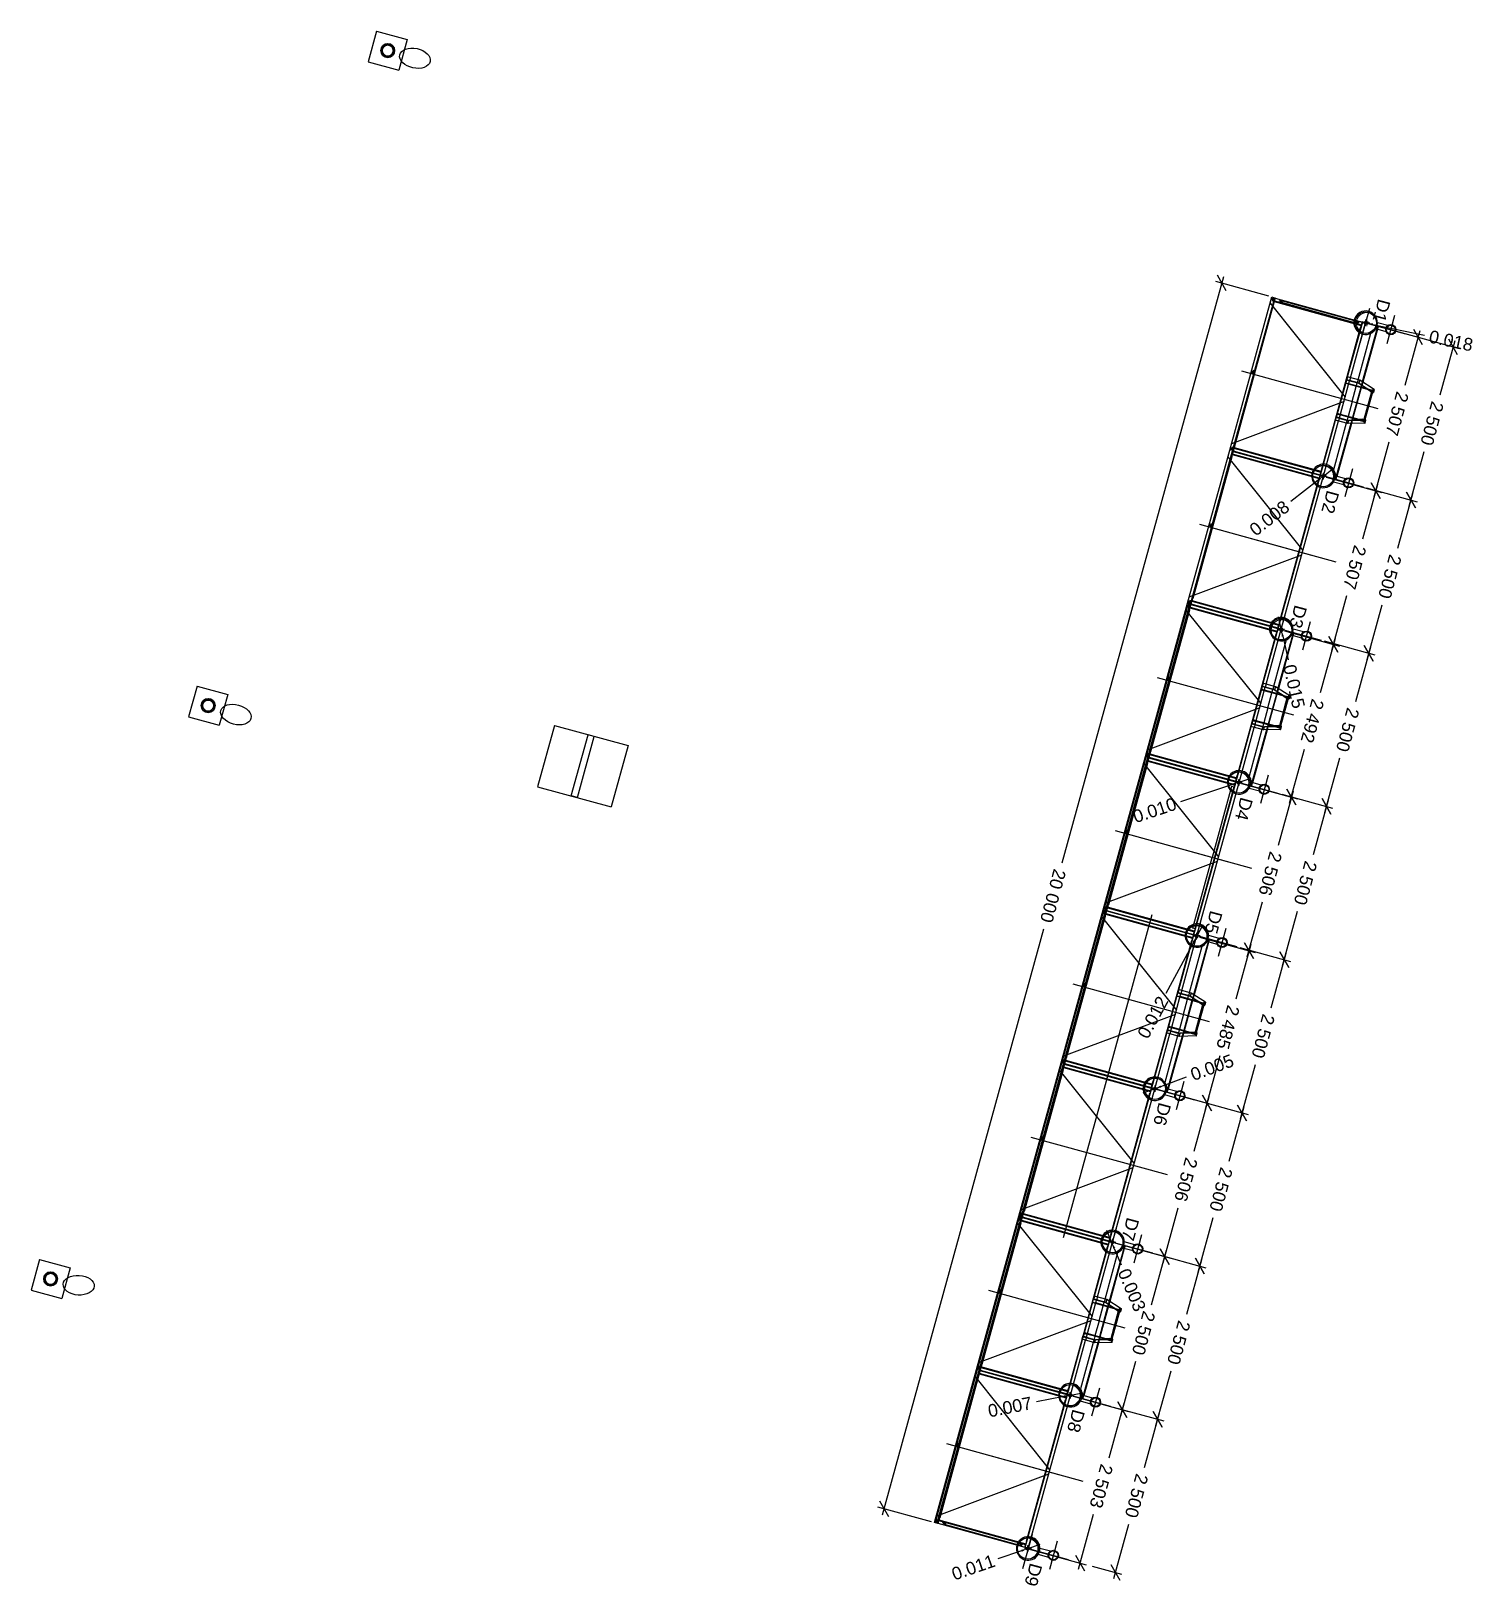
# Model space of a CAD drawing. Header units: metres. Extents: x -745703 to -745513, y -1028671 to -1027761.
# Drawn here: x -745703 to -745680.29, y -1027785.65 to -1027761.19 of the extents above.
import ezdxf

# ---------------------------------------------------------------- set-up
doc = ezdxf.new("R2010")
doc.units = ezdxf.units.M
doc.header["$LTSCALE"] = 0.05
doc.header["$PDMODE"] = 34
doc.header["$PDSIZE"] = 0.05
doc.layers.add('__Pomocná', color=2, linetype='Continuous', plot=False)
doc.layers.add('A_kóty', color=220, linetype='Continuous', lineweight=13)
doc.layers.add('bod-oznac', color=6, linetype='Continuous', lineweight=40)
for name, color, linetype in [('bod-cislo', 191, 'Continuous'), ('koty', 5, 'Continuous'), ('PROJEKT', 253, 'Continuous')]:
    doc.layers.add(name, color=color, linetype=linetype)
doc.styles.add('arial', font='arial.ttf')
doc.styles.get("Standard").update_dxf_attribs({"font": 'arial.ttf'})
doc.dimstyles.new('jedna v 100_1', dxfattribs={"dimscale": 0.1, "dimtxt": 2, "dimasz": 2, "dimexe": 1, "dimexo": 0.5, "dimgap": 1.2, "dimtad": 1, "dimdec": 0, "dimlfac": 1000, "dimzin": 9, "dimlunit": 6, "dimtxsty": 'arial', "dimblk": 'OBLIQUE', "dimcen": 0, "dimdle": 1, "dimclrd": 220, "dimclre": 220, "dimclrt": 40, "dimazin": 2, "dimtfac": 0.6, "dimtdec": 0, "dimtmove": 0, "dimatfit": 0, "dimldrblk": 'sipka_koty', "dimfxl": 1, "dimlwd": -1, "dimarcsym": 0})
doc.dimstyles.new('Standard 0.300', dxfattribs={"dimtxt": 0.2, "dimasz": 0.1, "dimexe": 0.18, "dimexo": 0.0625, "dimgap": 0.09, "dimtad": 0, "dimdec": 3, "dimzin": 0, "dimdsep": 46, "dimtxsty": 'Standard', "dimblk2": 'NONE', "dimsah": 1, "dimcen": 0.09, "dimse1": 1, "dimse2": 1, "dimadec": 0, "dimazin": 0, "dimtfac": 1, "dimtdec": 3, "dimtofl": 0, "dimtmove": 0, "dimatfit": 3, "dimldrblk": 'NONE', "dimfxl": 1, "dimtolj": 1, "dimtzin": 0, "dimarcsym": 0})

msp = doc.modelspace()

# ---------------------------------------------------------------- texts
at = {"layer": 'bod-cislo', "char_height": 0.2, "attachment_point": 1, "rotation": 254.9989, "style": 'arial'}
for s, insert in [('D1', (-745681.5987, -1027765.4406, 3.48)), ('D2', (-745682.4055, -1027768.4509, 3.48)), ('D3', (-745682.9123, -1027770.2545, 3.48)), ('D4', (-745683.7644, -1027773.2784, 3.48)), ('D5', (-745684.2418, -1027775.0614)), ('D6', (-745685.0514, -1027778.0802, 3.48)), ('D7', (-745685.5527, -1027779.8888, 3.48)), ('D8', (-745686.4081, -1027782.9069, 3.48)), ('D9', (-745687.0785, -1027785.3264, 3.48))]:
    msp.add_mtext_dynamic_manual_height_columns(s, width=1.220188, gutter_width=0.14, heights=[0], dxfattribs=dict(at, insert=insert))

# ---------------------------------------------------------------- blocks, each defined once
blk = doc.blocks.new('_Oblique')
at = {"color": 0, "linetype": 'ByBlock', "lineweight": -2}
blk.add_line((-0.5, -0.5), (0.5, 0.5), dxfattribs=at)
blk = doc.blocks.new('*D52')
at = {"layer": 'Defpoints', "color": 0, "transparency": 16777216}
for p in [(-745681.423, -1027765.932), (-745682.029, -1027768.358), (-745681.279, -1027768.565)]:
    blk.add_point(p, dxfattribs=at)
at = {"layer": 'PROJEKT', "lineweight": -2, "transparency": 16777216}
for p, q in [((-745681.375, -1027765.945), (-745680.518, -1027766.181)), ((-745681.981, -1027768.371), (-745681.183, -1027768.591))]:
    blk.add_line(p, q, dxfattribs=at)
at = {"layer": 'PROJEKT', "transparency": 16777216}
for p, q in [((-745680.588, -1027766.058), (-745680.825, -1027766.917)), ((-745681.306, -1027768.661), (-745681.069, -1027767.802))]:
    blk.add_line(p, q, dxfattribs=at)
at = {"layer": 'PROJEKT', "transparency": 16777216, "xscale": 0.2, "yscale": 0.2, "zscale": 0.2}
for p, rotation in [((-745680.615, -1027766.155), 74.58737072831195), ((-745681.279, -1027768.565), 254.587370728312)]:
    blk.add_blockref('_Oblique', p, dxfattribs=dict(at, rotation=rotation))
at = {"layer": 'PROJEKT', "transparency": 16777216, "insert": (-745680.947, -1027767.36), "char_height": 0.2, "attachment_point": 5, "rotation": 255, "style": 'arial'}
blk.add_mtext('2\xa0500', dxfattribs=at)
blk = doc.blocks.new('sipka_koty')
at = {"color": 220, "ltscale": 20}
for p, q in [((-1, 0.15), (-0.9, 0.15)), ((-1, 0.1), (-0.6, 0.1)), ((-1, 0.05), (-0.3, 0.05)), ((-1, 0), (0, 0)), ((-1, -0.05), (-0.3, -0.05)), ((-1, -0.1), (-0.6, -0.1)), ((-1, -0.15), (-0.9, -0.15))]:
    blk.add_line(p, q, dxfattribs=at)
at = {"layer": 'A_kóty', "ltscale": 20}
for p, q in [((0, 0), (-1, 0.17)), ((-1, 0.17), (-1, -0.17)), ((-1, -0.17), (0, 0))]:
    blk.add_line(p, q, dxfattribs=at)
blk = doc.blocks.new('*D53')
at = {"layer": 'Defpoints', "color": 0, "transparency": 16777216}
for p in [(-745683.467, -1027765.369), (-745689.571, -1027784.432), (-745688.778, -1027784.651)]:
    blk.add_point(p, dxfattribs=at)
at = {"layer": 'PROJEKT', "transparency": 16777216}
for p, q in [((-745684.229, -1027765.055), (-745686.771, -1027774.275)), ((-745689.597, -1027784.529), (-745687.056, -1027775.309))]:
    blk.add_line(p, q, dxfattribs=at)
at = {"layer": 'PROJEKT', "lineweight": -2, "transparency": 16777216}
for p, q in [((-745683.516, -1027765.356), (-745684.352, -1027765.125)), ((-745688.826, -1027784.638), (-745689.667, -1027784.406))]:
    blk.add_line(p, q, dxfattribs=at)
at = {"layer": 'PROJEKT', "transparency": 16777216, "xscale": 0.2, "yscale": 0.2, "zscale": 0.2}
for p, rotation in [((-745684.255, -1027765.152), 74.58737072831195), ((-745689.571, -1027784.432), 254.587370728312)]:
    blk.add_blockref('_Oblique', p, dxfattribs=dict(at, rotation=rotation))
at = {"layer": 'PROJEKT', "transparency": 16777216, "insert": (-745686.913, -1027774.792), "char_height": 0.2, "attachment_point": 5, "rotation": 255, "style": 'arial'}
blk.add_mtext('20\xa0000', dxfattribs=at)
blk = doc.blocks.new('*D54')
at = {"layer": 'Defpoints', "color": 0, "transparency": 16777216}
for p in [(-745682.029, -1027768.358), (-745682.693, -1027770.768), (-745681.944, -1027770.975)]:
    blk.add_point(p, dxfattribs=at)
at = {"layer": 'PROJEKT', "lineweight": -2, "transparency": 16777216}
for p, q in [((-745681.981, -1027768.371), (-745681.183, -1027768.591)), ((-745682.645, -1027770.781), (-745681.847, -1027771.001))]:
    blk.add_line(p, q, dxfattribs=at)
at = {"layer": 'PROJEKT', "transparency": 16777216}
for p, q in [((-745681.253, -1027768.468), (-745681.489, -1027769.327)), ((-745681.97, -1027771.071), (-745681.733, -1027770.212))]:
    blk.add_line(p, q, dxfattribs=at)
at = {"layer": 'PROJEKT', "transparency": 16777216, "xscale": 0.2, "yscale": 0.2, "zscale": 0.2}
for p, rotation in [((-745681.279, -1027768.565), 74.58737072831195), ((-745681.944, -1027770.975), 254.587370728312)]:
    blk.add_blockref('_Oblique', p, dxfattribs=dict(at, rotation=rotation))
at = {"layer": 'PROJEKT', "transparency": 16777216, "insert": (-745681.611, -1027769.77), "char_height": 0.2, "attachment_point": 5, "rotation": 255, "style": 'arial'}
blk.add_mtext('2\xa0500', dxfattribs=at)
blk = doc.blocks.new('*D55')
at = {"layer": 'Defpoints', "color": 0, "transparency": 16777216}
for p in [(-745682.693, -1027770.768), (-745683.357, -1027773.178), (-745682.608, -1027773.385)]:
    blk.add_point(p, dxfattribs=at)
at = {"layer": 'PROJEKT', "lineweight": -2, "transparency": 16777216}
for p, q in [((-745682.645, -1027770.781), (-745681.847, -1027771.001)), ((-745683.309, -1027773.192), (-745682.512, -1027773.411))]:
    blk.add_line(p, q, dxfattribs=at)
at = {"layer": 'PROJEKT', "transparency": 16777216}
for p, q in [((-745681.917, -1027770.878), (-745682.154, -1027771.738)), ((-745682.635, -1027773.481), (-745682.398, -1027772.622))]:
    blk.add_line(p, q, dxfattribs=at)
at = {"layer": 'PROJEKT', "transparency": 16777216, "xscale": 0.2, "yscale": 0.2, "zscale": 0.2}
for p, rotation in [((-745681.944, -1027770.975), 74.58737072831195), ((-745682.608, -1027773.385), 254.587370728312)]:
    blk.add_blockref('_Oblique', p, dxfattribs=dict(at, rotation=rotation))
at = {"layer": 'PROJEKT', "transparency": 16777216, "insert": (-745682.276, -1027772.18), "char_height": 0.2, "attachment_point": 5, "rotation": 255, "style": 'arial'}
blk.add_mtext('2\xa0500', dxfattribs=at)
blk = doc.blocks.new('*D56')
at = {"layer": 'Defpoints', "color": 0, "transparency": 16777216}
for p in [(-745683.357, -1027773.178), (-745684.021, -1027775.589), (-745683.272, -1027775.795)]:
    blk.add_point(p, dxfattribs=at)
at = {"layer": 'PROJEKT', "lineweight": -2, "transparency": 16777216}
for p, q in [((-745683.309, -1027773.192), (-745682.512, -1027773.411)), ((-745683.973, -1027775.602), (-745683.176, -1027775.822))]:
    blk.add_line(p, q, dxfattribs=at)
at = {"layer": 'PROJEKT', "transparency": 16777216}
for p, q in [((-745682.581, -1027773.288), (-745682.818, -1027774.148)), ((-745683.299, -1027775.891), (-745683.062, -1027775.032))]:
    blk.add_line(p, q, dxfattribs=at)
at = {"layer": 'PROJEKT', "transparency": 16777216, "xscale": 0.2, "yscale": 0.2, "zscale": 0.2}
for p, rotation in [((-745682.608, -1027773.385), 74.58737072831195), ((-745683.272, -1027775.795), 254.587370728312)]:
    blk.add_blockref('_Oblique', p, dxfattribs=dict(at, rotation=rotation))
at = {"layer": 'PROJEKT', "transparency": 16777216, "insert": (-745682.94, -1027774.59), "char_height": 0.2, "attachment_point": 5, "rotation": 255, "style": 'arial'}
blk.add_mtext('2\xa0500', dxfattribs=at)
blk = doc.blocks.new('*D57')
at = {"layer": 'Defpoints', "color": 0, "transparency": 16777216}
for p in [(-745684.021, -1027775.589), (-745684.685, -1027777.999), (-745683.937, -1027778.205)]:
    blk.add_point(p, dxfattribs=at)
at = {"layer": 'PROJEKT', "lineweight": -2, "transparency": 16777216}
for p, q in [((-745683.973, -1027775.602), (-745683.176, -1027775.822)), ((-745684.636, -1027778.012), (-745683.84, -1027778.232))]:
    blk.add_line(p, q, dxfattribs=at)
at = {"layer": 'PROJEKT', "transparency": 16777216}
for p, q in [((-745683.246, -1027775.699), (-745683.483, -1027776.558)), ((-745683.963, -1027778.301), (-745683.727, -1027777.442))]:
    blk.add_line(p, q, dxfattribs=at)
at = {"layer": 'PROJEKT', "transparency": 16777216, "xscale": 0.2, "yscale": 0.2, "zscale": 0.2}
for p, rotation in [((-745683.272, -1027775.795), 74.58737072831195), ((-745683.937, -1027778.205), 254.587370728312)]:
    blk.add_blockref('_Oblique', p, dxfattribs=dict(at, rotation=rotation))
at = {"layer": 'PROJEKT', "transparency": 16777216, "insert": (-745683.605, -1027777), "char_height": 0.2, "attachment_point": 5, "rotation": 255, "style": 'arial'}
blk.add_mtext('2\xa0500', dxfattribs=at)
blk = doc.blocks.new('*D58')
at = {"layer": 'Defpoints', "color": 0, "transparency": 16777216}
for p in [(-745684.685, -1027777.999), (-745685.348, -1027780.409), (-745684.601, -1027780.615)]:
    blk.add_point(p, dxfattribs=at)
at = {"layer": 'PROJEKT', "lineweight": -2, "transparency": 16777216}
for p, q in [((-745684.636, -1027778.012), (-745683.84, -1027778.232)), ((-745685.3, -1027780.422), (-745684.505, -1027780.642))]:
    blk.add_line(p, q, dxfattribs=at)
at = {"layer": 'PROJEKT', "transparency": 16777216}
for p, q in [((-745683.91, -1027778.109), (-745684.147, -1027778.968)), ((-745684.628, -1027780.712), (-745684.391, -1027779.852))]:
    blk.add_line(p, q, dxfattribs=at)
at = {"layer": 'PROJEKT', "transparency": 16777216, "xscale": 0.2, "yscale": 0.2, "zscale": 0.2}
for p, rotation in [((-745683.937, -1027778.205), 74.58737072831195), ((-745684.601, -1027780.615), 254.587370728312)]:
    blk.add_blockref('_Oblique', p, dxfattribs=dict(at, rotation=rotation))
at = {"layer": 'PROJEKT', "transparency": 16777216, "insert": (-745684.269, -1027779.41), "char_height": 0.2, "attachment_point": 5, "rotation": 255, "style": 'arial'}
blk.add_mtext('2\xa0500', dxfattribs=at)
blk = doc.blocks.new('*D59')
at = {"layer": 'Defpoints', "color": 0, "transparency": 16777216}
for p in [(-745685.348, -1027780.409), (-745686.012, -1027782.819), (-745685.266, -1027783.025)]:
    blk.add_point(p, dxfattribs=at)
at = {"layer": 'PROJEKT', "lineweight": -2, "transparency": 16777216}
for p, q in [((-745685.3, -1027780.422), (-745684.505, -1027780.642)), ((-745685.964, -1027782.833), (-745685.169, -1027783.052))]:
    blk.add_line(p, q, dxfattribs=at)
at = {"layer": 'PROJEKT', "transparency": 16777216}
for p, q in [((-745684.575, -1027780.519), (-745684.812, -1027781.378)), ((-745685.292, -1027783.122), (-745685.055, -1027782.263))]:
    blk.add_line(p, q, dxfattribs=at)
at = {"layer": 'PROJEKT', "transparency": 16777216, "xscale": 0.2, "yscale": 0.2, "zscale": 0.2}
for p, rotation in [((-745684.601, -1027780.615), 74.58737072831195), ((-745685.266, -1027783.025), 254.587370728312)]:
    blk.add_blockref('_Oblique', p, dxfattribs=dict(at, rotation=rotation))
at = {"layer": 'PROJEKT', "transparency": 16777216, "insert": (-745684.934, -1027781.82), "char_height": 0.2, "attachment_point": 5, "rotation": 255, "style": 'arial'}
blk.add_mtext('2\xa0500', dxfattribs=at)
blk = doc.blocks.new('*D60')
at = {"layer": 'Defpoints', "color": 0, "transparency": 16777216}
for p in [(-745686.012, -1027782.819), (-745686.346, -1027785.321), (-745685.93, -1027785.435)]:
    blk.add_point(p, dxfattribs=at)
at = {"layer": 'PROJEKT', "lineweight": -2, "transparency": 16777216}
for p, q in [((-745685.964, -1027782.833), (-745685.169, -1027783.052)), ((-745686.297, -1027785.334), (-745685.834, -1027785.462))]:
    blk.add_line(p, q, dxfattribs=at)
at = {"layer": 'PROJEKT', "transparency": 16777216}
for p, q in [((-745685.239, -1027782.929), (-745685.476, -1027783.788)), ((-745685.957, -1027785.532), (-745685.72, -1027784.673))]:
    blk.add_line(p, q, dxfattribs=at)
at = {"layer": 'PROJEKT', "transparency": 16777216, "xscale": 0.2, "yscale": 0.2, "zscale": 0.2}
for p, rotation in [((-745685.266, -1027783.025), 74.58737072831195), ((-745685.93, -1027785.435), 254.587370728312)]:
    blk.add_blockref('_Oblique', p, dxfattribs=dict(at, rotation=rotation))
at = {"layer": 'PROJEKT', "transparency": 16777216, "insert": (-745685.598, -1027784.23), "char_height": 0.2, "attachment_point": 5, "rotation": 255, "style": 'arial'}
blk.add_mtext('2\xa0500', dxfattribs=at)
blk = doc.blocks.new('*D61')
at = {"layer": 'Defpoints', "color": 0, "transparency": 16777216}
for p in [(-745681.974, -1027765.779), (-745682.662, -1027768.19, -0.057), (-745681.833, -1027768.419)]:
    blk.add_point(p, dxfattribs=at)
at = {"layer": 'koty', "lineweight": -2, "transparency": 16777216}
for p, q in [((-745681.926, -1027765.792), (-745681.07, -1027766.028)), ((-745682.614, -1027768.203), (-745681.736, -1027768.445))]:
    blk.add_line(p, q, dxfattribs=at)
at = {"layer": 'koty', "transparency": 16777216}
for p, q in [((-745681.14, -1027765.905), (-745681.376, -1027766.764)), ((-745681.859, -1027768.515), (-745681.62, -1027767.649))]:
    blk.add_line(p, q, dxfattribs=at)
at = {"layer": 'koty', "transparency": 16777216, "xscale": 0.2, "yscale": 0.2, "zscale": 0.2}
for p, rotation in [((-745681.166, -1027766.002), 74.58737072831195), ((-745681.833, -1027768.419), 254.587370728312)]:
    blk.add_blockref('_Oblique', p, dxfattribs=dict(at, rotation=rotation))
at = {"layer": 'koty', "transparency": 16777216, "insert": (-745681.498, -1027767.207), "char_height": 0.2, "attachment_point": 5, "rotation": 255, "style": 'arial'}
blk.add_mtext('2\xa0507', dxfattribs=at)
blk = doc.blocks.new('*D62')
at = {"layer": 'Defpoints', "color": 0, "transparency": 16777216}
for p in [(-745682.662, -1027768.19, -0.057), (-745683.316, -1027770.611, 0.091), (-745682.499, -1027770.836)]:
    blk.add_point(p, dxfattribs=at)
at = {"layer": 'koty', "lineweight": -2, "transparency": 16777216}
for p, q in [((-745682.614, -1027768.203), (-745681.736, -1027768.445)), ((-745683.268, -1027770.624), (-745682.402, -1027770.863))]:
    blk.add_line(p, q, dxfattribs=at)
at = {"layer": 'koty', "transparency": 16777216}
for p, q in [((-745681.806, -1027768.322), (-745682.043, -1027769.181)), ((-745682.525, -1027770.932), (-745682.287, -1027770.067))]:
    blk.add_line(p, q, dxfattribs=at)
at = {"layer": 'koty', "transparency": 16777216, "xscale": 0.2, "yscale": 0.2, "zscale": 0.2}
for p, rotation in [((-745681.833, -1027768.419), 74.58737072831195), ((-745682.499, -1027770.836), 254.587370728312)]:
    blk.add_blockref('_Oblique', p, dxfattribs=dict(at, rotation=rotation))
at = {"layer": 'koty', "transparency": 16777216, "insert": (-745682.165, -1027769.624), "char_height": 0.2, "attachment_point": 5, "rotation": 255, "style": 'arial'}
blk.add_mtext('2\xa0507', dxfattribs=at)
blk = doc.blocks.new('*D63')
at = {"layer": 'Defpoints', "color": 0, "transparency": 16777216}
for p in [(-745683.316, -1027770.611, 0.091), (-745683.993, -1027773.009, 0.022), (-745683.161, -1027773.238)]:
    blk.add_point(p, dxfattribs=at)
at = {"layer": 'koty', "lineweight": -2, "transparency": 16777216}
for p, q in [((-745683.268, -1027770.624), (-745682.402, -1027770.863)), ((-745683.945, -1027773.022), (-745683.065, -1027773.265))]:
    blk.add_line(p, q, dxfattribs=at)
at = {"layer": 'koty', "transparency": 16777216}
for p, q in [((-745682.472, -1027770.74), (-745682.709, -1027771.599)), ((-745683.188, -1027773.335), (-745682.953, -1027772.483))]:
    blk.add_line(p, q, dxfattribs=at)
at = {"layer": 'koty', "transparency": 16777216, "xscale": 0.2, "yscale": 0.2, "zscale": 0.2}
for p, rotation in [((-745682.499, -1027770.836), 74.58737072831195), ((-745683.161, -1027773.238), 254.587370728312)]:
    blk.add_blockref('_Oblique', p, dxfattribs=dict(at, rotation=rotation))
at = {"layer": 'koty', "transparency": 16777216, "insert": (-745682.831, -1027772.041), "char_height": 0.2, "attachment_point": 5, "rotation": 255, "style": 'arial'}
blk.add_mtext('2\xa0492', dxfattribs=at)
blk = doc.blocks.new('*D64')
at = {"layer": 'Defpoints', "color": 0, "transparency": 16777216}
for p in [(-745683.993, -1027773.009, 0.022), (-745684.653, -1027775.426, 0.098), (-745683.827, -1027775.654)]:
    blk.add_point(p, dxfattribs=at)
at = {"layer": 'koty', "lineweight": -2, "transparency": 16777216}
for p, q in [((-745683.945, -1027773.022), (-745683.065, -1027773.265)), ((-745684.605, -1027775.44), (-745683.731, -1027775.681))]:
    blk.add_line(p, q, dxfattribs=at)
at = {"layer": 'koty', "transparency": 16777216}
for p, q in [((-745683.135, -1027773.142), (-745683.371, -1027774.001)), ((-745683.854, -1027775.75), (-745683.615, -1027774.886))]:
    blk.add_line(p, q, dxfattribs=at)
at = {"layer": 'koty', "transparency": 16777216, "xscale": 0.2, "yscale": 0.2, "zscale": 0.2}
for p, rotation in [((-745683.161, -1027773.238), 74.58737072831195), ((-745683.827, -1027775.654), 254.587370728312)]:
    blk.add_blockref('_Oblique', p, dxfattribs=dict(at, rotation=rotation))
at = {"layer": 'koty', "transparency": 16777216, "insert": (-745683.493, -1027774.443), "char_height": 0.2, "attachment_point": 5, "rotation": 255, "style": 'arial'}
blk.add_mtext('2\xa0506', dxfattribs=at)
blk = doc.blocks.new('*D65')
at = {"layer": 'Defpoints', "color": 0, "transparency": 16777216}
for p in [(-745684.653, -1027775.426, 0.098), (-745685.306, -1027777.824, -0.037), (-745684.488, -1027778.05)]:
    blk.add_point(p, dxfattribs=at)
at = {"layer": 'koty', "lineweight": -2, "transparency": 16777216}
for p, q in [((-745684.605, -1027775.44), (-745683.731, -1027775.681)), ((-745685.258, -1027777.838), (-745684.391, -1027778.077))]:
    blk.add_line(p, q, dxfattribs=at)
at = {"layer": 'koty', "transparency": 16777216}
for p, q in [((-745683.801, -1027775.558), (-745684.037, -1027776.416)), ((-745684.514, -1027778.147), (-745684.282, -1027777.302))]:
    blk.add_line(p, q, dxfattribs=at)
at = {"layer": 'koty', "transparency": 16777216, "xscale": 0.2, "yscale": 0.2, "zscale": 0.2}
for p, rotation in [((-745683.827, -1027775.654), 74.58737072831195), ((-745684.488, -1027778.05), 254.587370728312)]:
    blk.add_blockref('_Oblique', p, dxfattribs=dict(at, rotation=rotation))
at = {"layer": 'koty', "transparency": 16777216, "insert": (-745684.159, -1027776.859), "char_height": 0.2, "attachment_point": 5, "rotation": 255, "style": 'arial'}
blk.add_mtext('2\xa0485', dxfattribs=at)
blk = doc.blocks.new('*D66')
at = {"layer": 'Defpoints', "color": 0, "transparency": 16777216}
for p in [(-745685.306, -1027777.824, -0.037), (-745685.974, -1027780.24, -0.04), (-745685.154, -1027780.466)]:
    blk.add_point(p, dxfattribs=at)
at = {"layer": 'koty', "lineweight": -2, "transparency": 16777216}
for p, q in [((-745685.258, -1027777.838), (-745684.391, -1027778.077)), ((-745685.926, -1027780.253), (-745685.057, -1027780.492))]:
    blk.add_line(p, q, dxfattribs=at)
at = {"layer": 'koty', "transparency": 16777216}
for p, q in [((-745684.461, -1027777.954), (-745684.698, -1027778.813)), ((-745685.18, -1027780.562), (-745684.942, -1027779.698))]:
    blk.add_line(p, q, dxfattribs=at)
at = {"layer": 'koty', "transparency": 16777216, "xscale": 0.2, "yscale": 0.2, "zscale": 0.2}
for p, rotation in [((-745684.488, -1027778.05), 74.58737072831195), ((-745685.154, -1027780.466), 254.587370728312)]:
    blk.add_blockref('_Oblique', p, dxfattribs=dict(at, rotation=rotation))
at = {"layer": 'koty', "transparency": 16777216, "insert": (-745684.82, -1027779.255), "char_height": 0.2, "attachment_point": 5, "rotation": 255, "style": 'arial'}
blk.add_mtext('2\xa0506', dxfattribs=at)
blk = doc.blocks.new('*D67')
at = {"layer": 'Defpoints', "color": 0, "transparency": 16777216}
for p in [(-745685.974, -1027780.24, -0.037), (-745686.646, -1027782.648, 0.075), (-745685.82, -1027782.876)]:
    blk.add_point(p, dxfattribs=at)
at = {"layer": 'koty', "lineweight": -2, "transparency": 16777216}
for p, q in [((-745685.926, -1027780.253), (-745685.059, -1027780.492)), ((-745686.597, -1027782.662), (-745685.723, -1027782.902))]:
    blk.add_line(p, q, dxfattribs=at)
at = {"layer": 'koty', "transparency": 16777216}
for p, q in [((-745685.129, -1027780.369), (-745685.366, -1027781.228)), ((-745685.846, -1027782.972), (-745685.609, -1027782.113))]:
    blk.add_line(p, q, dxfattribs=at)
at = {"layer": 'koty', "transparency": 16777216, "xscale": 0.2, "yscale": 0.2, "zscale": 0.2}
for p, rotation in [((-745685.155, -1027780.465), 74.58737072831195), ((-745685.82, -1027782.876), 254.587370728312)]:
    blk.add_blockref('_Oblique', p, dxfattribs=dict(at, rotation=rotation))
at = {"layer": 'koty', "transparency": 16777216, "insert": (-745685.487, -1027781.67), "char_height": 0.2, "attachment_point": 5, "rotation": 255, "style": 'arial'}
blk.add_mtext('2\xa0500', dxfattribs=at)
blk = doc.blocks.new('*D68')
at = {"layer": 'Defpoints', "color": 0, "transparency": 16777216}
for p in [(-745686.646, -1027782.648, 170.204), (-745687.313, -1027785.061, 170.195), (-745686.486, -1027785.288)]:
    blk.add_point(p, dxfattribs=at)
at = {"layer": 'koty', "lineweight": -2, "transparency": 16777216}
for p, q in [((-745686.597, -1027782.662), (-745685.725, -1027782.902)), ((-745687.265, -1027785.074), (-745686.39, -1027785.315))]:
    blk.add_line(p, q, dxfattribs=at)
at = {"layer": 'koty', "transparency": 16777216}
for p, q in [((-745685.795, -1027782.779), (-745686.031, -1027783.635)), ((-745686.513, -1027785.385), (-745686.275, -1027784.52))]:
    blk.add_line(p, q, dxfattribs=at)
at = {"layer": 'koty', "transparency": 16777216, "xscale": 0.2, "yscale": 0.2, "zscale": 0.2}
for p, rotation in [((-745685.821, -1027782.876), 74.58737072831195), ((-745686.486, -1027785.288), 254.587370728312)]:
    blk.add_blockref('_Oblique', p, dxfattribs=dict(at, rotation=rotation))
at = {"layer": 'koty', "transparency": 16777216, "insert": (-745686.153, -1027784.078), "char_height": 0.2, "attachment_point": 5, "rotation": 255, "style": 'arial'}
blk.add_mtext('2\xa0503', dxfattribs=at)
blk = doc.blocks.new('A$Cea847e41')
at = {"layer": 'PROJEKT', "linetype": 'Continuous', "lineweight": 0}
blk.add_point((-745681.36, -1027764.29), dxfattribs=at)
blk = doc.blocks.new('*D71')
at = {"layer": 'Defpoints', "color": 0, "transparency": 16777216}
for p in [(-745681.992, -1027765.775), (-745681.992, -1027765.776), (-745681.974, -1027765.779, 170.169)]:
    blk.add_point(p, dxfattribs=at)
at = {"layer": 'koty', "color": 0, "lineweight": -2, "transparency": 16777216}
for p, q in [((-745681.992, -1027765.776), (-745682.188, -1027765.735)), ((-745681.877, -1027765.801), (-745681.067, -1027765.971))]:
    blk.add_line(p, q, dxfattribs=at)
at = {"layer": 'koty', "color": 0, "transparency": 16777216}
blk.add_solid([(-745681.873, -1027765.784), (-745681.88, -1027765.817), (-745681.974, -1027765.78)], dxfattribs=at)
at = {"layer": 'koty', "color": 0, "transparency": 16777216, "insert": (-745680.648, -1027766.059), "char_height": 0.2, "attachment_point": 5, "rotation": 348.1021}
blk.add_mtext('\\A1;0.018', dxfattribs=at)
blk = doc.blocks.new('_None')
blk = doc.blocks.new('*D72')
at = {"layer": 'Defpoints', "color": 0, "transparency": 16777216}
for p in [(-745682.662, -1027768.19, 170.112), (-745682.656, -1027768.185), (-745682.655, -1027768.187)]:
    blk.add_point(p, dxfattribs=at)
at = {"layer": 'koty', "color": 0, "lineweight": -2, "transparency": 16777216}
for p, q in [((-745682.655, -1027768.187), (-745682.497, -1027768.064)), ((-745682.74, -1027768.253), (-745683.169, -1027768.587))]:
    blk.add_line(p, q, dxfattribs=at)
at = {"layer": 'koty', "color": 0, "transparency": 16777216}
blk.add_solid([(-745682.75, -1027768.24), (-745682.73, -1027768.266), (-745682.661, -1027768.192)], dxfattribs=at)
at = {"layer": 'koty', "color": 0, "transparency": 16777216, "insert": (-745683.506, -1027768.85), "char_height": 0.2, "attachment_point": 5, "rotation": 37.9125}
blk.add_mtext('\\A1;0.008', dxfattribs=at)
blk = doc.blocks.new('*D73')
at = {"layer": 'Defpoints', "color": 0, "transparency": 16777216}
for p in [(-745683.321, -1027770.596), (-745683.32, -1027770.596), (-745683.316, -1027770.611, 170.26)]:
    blk.add_point(p, dxfattribs=at)
at = {"layer": 'koty', "color": 0, "lineweight": -2, "transparency": 16777216}
for p, q in [((-745683.321, -1027770.596), (-745683.365, -1027770.401)), ((-745683.296, -1027770.708), (-745683.212, -1027771.079))]:
    blk.add_line(p, q, dxfattribs=at)
at = {"layer": 'koty', "color": 0, "transparency": 16777216}
blk.add_solid([(-745683.28, -1027770.705), (-745683.312, -1027770.712), (-745683.318, -1027770.611)], dxfattribs=at)
at = {"layer": 'koty', "color": 0, "transparency": 16777216, "insert": (-745683.118, -1027771.497), "char_height": 0.2, "attachment_point": 5, "rotation": 282.708}
blk.add_mtext('\\A1;0.015', dxfattribs=at)
blk = doc.blocks.new('*D74')
at = {"layer": 'Defpoints', "color": 0, "transparency": 16777216}
for p in [(-745683.993, -1027773.009, 170.191), (-745683.984, -1027773.003), (-745683.984, -1027773.006)]:
    blk.add_point(p, dxfattribs=at)
at = {"layer": 'koty', "color": 0, "lineweight": -2, "transparency": 16777216}
for p, q in [((-745684.089, -1027773.038), (-745684.907, -1027773.311)), ((-745683.984, -1027773.003), (-745683.795, -1027772.94))]:
    blk.add_line(p, q, dxfattribs=at)
at = {"layer": 'koty', "color": 0, "transparency": 16777216}
blk.add_solid([(-745684.094, -1027773.022), (-745684.084, -1027773.054), (-745683.994, -1027773.007)], dxfattribs=at)
at = {"layer": 'koty', "color": 0, "transparency": 16777216, "insert": (-745685.312, -1027773.445), "char_height": 0.2, "attachment_point": 5, "rotation": 18.4101}
blk.add_mtext('\\A1;0.010', dxfattribs=at)
blk = doc.blocks.new('*D75')
at = {"layer": 'Defpoints', "color": 0, "transparency": 16777216}
for p in [(-745684.653, -1027775.426, 170.267), (-745684.647, -1027775.416), (-745684.644, -1027775.418)]:
    blk.add_point(p, dxfattribs=at)
at = {"layer": 'koty', "color": 0, "lineweight": -2, "transparency": 16777216}
for p, q in [((-745684.644, -1027775.418), (-745684.549, -1027775.242)), ((-745684.698, -1027775.516), (-745685.137, -1027776.328))]:
    blk.add_line(p, q, dxfattribs=at)
at = {"layer": 'koty', "color": 0, "transparency": 16777216}
blk.add_solid([(-745684.712, -1027775.508), (-745684.683, -1027775.524), (-745684.65, -1027775.428)], dxfattribs=at)
at = {"layer": 'koty', "color": 0, "transparency": 16777216, "insert": (-745685.34, -1027776.703), "char_height": 0.2, "attachment_point": 5, "rotation": 61.5788}
blk.add_mtext('\\A1;0.012', dxfattribs=at)
blk = doc.blocks.new('*D76')
at = {"layer": 'Defpoints', "color": 0, "transparency": 16777216}
for p in [(-745685.311, -1027777.826), (-745685.311, -1027777.826), (-745685.306, -1027777.824, 170.132)]:
    blk.add_point(p, dxfattribs=at)
at = {"layer": 'koty', "color": 0, "lineweight": -2, "transparency": 16777216}
for p, q in [((-745685.213, -1027777.789), (-745684.81, -1027777.64)), ((-745685.311, -1027777.826), (-745685.499, -1027777.895))]:
    blk.add_line(p, q, dxfattribs=at)
at = {"layer": 'koty', "color": 0, "transparency": 16777216}
blk.add_solid([(-745685.218, -1027777.774), (-745685.207, -1027777.805), (-745685.306, -1027777.824)], dxfattribs=at)
at = {"layer": 'koty', "color": 0, "transparency": 16777216, "insert": (-745684.408, -1027777.491), "char_height": 0.2, "attachment_point": 5, "rotation": 20.3485}
blk.add_mtext('\\A1;0.005', dxfattribs=at)
blk = doc.blocks.new('*D77')
at = {"layer": 'Defpoints', "color": 0, "transparency": 16777216}
for p in [(-745685.975, -1027780.237), (-745685.988, -1027780.242), (-745685.974, -1027780.24, 170.129)]:
    blk.add_point(p, dxfattribs=at)
at = {"layer": 'koty', "color": 0, "lineweight": -2, "transparency": 16777216}
for p, q in [((-745685.988, -1027780.242), (-745686.066, -1027780.058)), ((-745685.948, -1027780.337), (-745685.837, -1027780.598))]:
    blk.add_line(p, q, dxfattribs=at)
at = {"layer": 'koty', "color": 0, "transparency": 16777216}
blk.add_solid([(-745685.932, -1027780.331), (-745685.963, -1027780.344), (-745685.987, -1027780.245)], dxfattribs=at)
at = {"layer": 'koty', "color": 0, "transparency": 16777216, "insert": (-745685.671, -1027780.992), "char_height": 0.2, "attachment_point": 5, "rotation": 292.9285}
blk.add_mtext('\\A1;0.003', dxfattribs=at)
blk = doc.blocks.new('*D78')
at = {"layer": 'Defpoints', "color": 0, "transparency": 16777216}
for p in [(-745686.646, -1027782.648, 170.241), (-745686.639, -1027782.647), (-745686.639, -1027782.647)]:
    blk.add_point(p, dxfattribs=at)
at = {"layer": 'koty', "color": 0, "lineweight": -2, "transparency": 16777216}
for p, q in [((-745686.744, -1027782.667), (-745687.171, -1027782.751)), ((-745686.639, -1027782.647), (-745686.443, -1027782.608))]:
    blk.add_line(p, q, dxfattribs=at)
at = {"layer": 'koty', "color": 0, "transparency": 16777216}
blk.add_solid([(-745686.747, -1027782.651), (-745686.741, -1027782.684), (-745686.646, -1027782.648)], dxfattribs=at)
at = {"layer": 'koty', "color": 0, "transparency": 16777216, "insert": (-745687.59, -1027782.833), "char_height": 0.2, "attachment_point": 5, "rotation": 11.0723}
blk.add_mtext('\\A1;0.007', dxfattribs=at)
blk = doc.blocks.new('*D79')
at = {"layer": 'Defpoints', "color": 0, "transparency": 16777216}
for p in [(-745687.313, -1027785.061, 170.232), (-745687.303, -1027785.057), (-745687.303, -1027785.057)]:
    blk.add_point(p, dxfattribs=at)
at = {"layer": 'koty', "color": 0, "lineweight": -2, "transparency": 16777216}
for p, q in [((-745687.407, -1027785.093), (-745687.78, -1027785.222)), ((-745687.303, -1027785.057), (-745687.114, -1027784.992))]:
    blk.add_line(p, q, dxfattribs=at)
at = {"layer": 'koty', "color": 0, "transparency": 16777216}
blk.add_solid([(-745687.413, -1027785.078), (-745687.402, -1027785.109), (-745687.313, -1027785.061)], dxfattribs=at)
at = {"layer": 'koty', "color": 0, "transparency": 16777216, "insert": (-745688.166, -1027785.356), "char_height": 0.2, "attachment_point": 5, "rotation": 19.0902}
blk.add_mtext('\\A1;0.011', dxfattribs=at)
blk = doc.blocks.new('A$C6e8890b1')
at = {"layer": 'bod-oznac', "linetype": 'Continuous', "lineweight": 0}
for centre, radius in [((-745681.974, -1027765.779, -170.169), 0.163), ((-745682.662, -1027768.19, -170.112), 0.164), ((-745683.316, -1027770.611, -170.26), 0.163), ((-745683.993, -1027773.009, -170.191), 0.163), ((-745684.653, -1027775.426, -170.267), 0.163), ((-745685.306, -1027777.824, -170.132), 0.163), ((-745685.974, -1027780.24, -170.129), 0.162), ((-745686.646, -1027782.648, -170.241), 0.162), ((-745687.313, -1027785.061, -170.232), 0.163)]:
    blk.add_circle(centre, radius, dxfattribs=at)

# ---------------------------------------------------------------- dimensions: what is measured, and where the dimension line sits
at = {"layer": 'koty'}
for base, p1, p2, picture, middle in [((-745681.8325, -1027768.4188, 170.169), (-745681.9743, -1027765.7788, 170.169), (-745682.6622, -1027768.1901, 170.112), '*D61', (-745681.4984, -1027767.2066, 170.169)), ((-745682.4989, -1027770.836, 170.169), (-745682.6622, -1027768.1901, 170.112), (-745683.3164, -1027770.6106, 170.26), '*D62', (-745682.1647, -1027769.6239, 170.169)), ((-745683.1612, -1027773.2384, 170.169), (-745683.3164, -1027770.6106, 170.26), (-745683.9932, -1027773.009, 170.191), '*D63', (-745682.8311, -1027772.041, 170.169)), ((-745683.8272, -1027775.6541, 170.169), (-745683.9932, -1027773.009, 170.191), (-745684.653, -1027775.4264, 170.267), '*D64', (-745683.4934, -1027774.4434, 170.169)), ((-745684.4877, -1027778.0501, 170.169), (-745684.653, -1027775.4264, 170.267), (-745685.3062, -1027777.8245, 170.132), '*D65', (-745684.1594, -1027776.8591, 170.169)), ((-745685.1537, -1027780.4658, 170.169), (-745685.3062, -1027777.8245, 170.132), (-745685.9737, -1027780.2397, 170.129), '*D66', (-745684.8199, -1027779.2552, 170.169)), ((-745685.8198, -1027782.8759, 170.166), (-745685.9737, -1027780.2397, 170.129), (-745686.6457, -1027782.6482, 170.241), '*D67', (-745685.4875, -1027781.6704, 170.166)), ((-745686.4864, -1027785.2884, 0.037), (-745686.6457, -1027782.6482, 170.241), (-745687.3127, -1027785.0606, 170.232), '*D68', (-745686.1526, -1027784.0776, 0.037))]:
    dim = msp.add_linear_dim(base=base, p1=p1, p2=p2, angle=254.58737, dimstyle='jedna v 100_1', override={"dimclrd": 256, "dimclre": 256, "dimclrt": 256, "dimtmove": 1}, dxfattribs=at)
    dim.commit()
    dim.dimension.update_dxf_attribs({"geometry": picture, "text_midpoint": middle, "dimtype": 160, "text_rotation": 255})
for base, p1, p2, angle, picture, middle in [((-745681.9925, -1027765.7762), (-745681.9743, -1027765.7788, 170.169), (-745681.9923, -1027765.775), 168.10211, '*D71', (-745680.6484, -1027766.0594)), ((-745682.6548, -1027768.1869), (-745682.6622, -1027768.1901, 170.112), (-745682.656, -1027768.1853), 37.91247, '*D72', (-745683.506, -1027768.8498)), ((-745683.3212, -1027770.5959), (-745683.3164, -1027770.6106, 170.26), (-745683.3198, -1027770.5956), 102.70804, '*D73', (-745683.118, -1027771.4971)), ((-745683.9845, -1027773.0034), (-745683.9932, -1027773.009, 170.191), (-745683.9836, -1027773.0058), 18.41012, '*D74', (-745685.3125, -1027773.4454)), ((-745684.6445, -1027775.4177), (-745684.653, -1027775.4264, 170.267), (-745684.6474, -1027775.4161), 61.57879, '*D75', (-745685.3403, -1027776.7035)), ((-745685.3114, -1027777.8259), (-745685.3062, -1027777.8245, 170.132), (-745685.3112, -1027777.8264), 200.34852, '*D76', (-745684.4081, -1027777.4909)), ((-745685.9879, -1027780.2421), (-745685.9737, -1027780.2397, 170.129), (-745685.975, -1027780.2366), 112.92845, '*D77', (-745685.6706, -1027780.9921)), ((-745686.6388, -1027782.6469), (-745686.6457, -1027782.6482, 170.241), (-745686.6388, -1027782.6469), 11.07231, '*D78', (-745687.5901, -1027782.833)), ((-745687.3026, -1027785.0572), (-745687.3127, -1027785.0606, 170.232), (-745687.3026, -1027785.0571), 19.09023, '*D79', (-745688.1658, -1027785.3559))]:
    dim = msp.add_linear_dim(base=base, p1=p1, p2=p2, angle=angle, dimstyle='Standard 0.300', dxfattribs=at)
    dim.commit()
    dim.dimension.update_dxf_attribs({"geometry": picture, "text_midpoint": middle, "dimtype": 161})
at = {"layer": 'PROJEKT'}
for base, p1, p2, picture, middle in [((-745689.5708, -1027784.4323), (-745683.4673, -1027765.3688), (-745688.7777, -1027784.6509), '*D53', (-745686.9131, -1027774.7919)), ((-745681.9436, -1027770.9748), (-745682.0294, -1027768.3579), (-745682.6932, -1027770.7681), '*D54', (-745681.6114, -1027769.7697)), ((-745682.608, -1027773.3849), (-745682.6932, -1027770.7681), (-745683.357, -1027773.1784), '*D55', (-745682.2758, -1027772.1798)), ((-745683.2725, -1027775.795), (-745683.357, -1027773.1784), (-745684.0208, -1027775.5887), '*D56', (-745682.9402, -1027774.5899)), ((-745683.9369, -1027778.2051), (-745684.0208, -1027775.5887), (-745684.6846, -1027777.9989), '*D57', (-745683.6047, -1027777)), ((-745684.6013, -1027780.6152), (-745684.6846, -1027777.9989), (-745685.3484, -1027780.4092), '*D58', (-745684.2691, -1027779.4101)), ((-745685.2657, -1027783.0253), (-745685.3484, -1027780.4092), (-745686.0122, -1027782.8195), '*D59', (-745684.9335, -1027781.8202)), ((-745685.9301, -1027785.4354), (-745686.0122, -1027782.8195), (-745686.3455, -1027785.3208), '*D60', (-745685.5979, -1027784.2303))]:
    dim = msp.add_linear_dim(base=base, p1=p1, p2=p2, angle=254.58737, dimstyle='jedna v 100_1', override={"dimclrd": 256, "dimclre": 256, "dimclrt": 256, "dimtmove": 1}, dxfattribs=at)
    dim.commit()
    dim.dimension.update_dxf_attribs({"geometry": picture, "text_midpoint": middle, "text_rotation": 255})
dim = msp.add_linear_dim(base=(-745681.2792, -1027768.5647), p1=(-745681.4229, -1027765.9318), p2=(-745682.0294, -1027768.3579), angle=254.58737, dimstyle='jedna v 100_1', override={"dimclrd": 256, "dimclre": 256, "dimclrt": 256, "dimtmove": 1}, dxfattribs=at)
dim.commit()
dim.dimension.update_dxf_attribs({"geometry": '*D52', "text_midpoint": (-745680.947, -1027767.3597), "dimtype": 160, "text_rotation": 255})

# ---------------------------------------------------------------- linework, layer by layer
at = {"layer": 'bod-oznac', "linetype": 'Continuous', "lineweight": 0}
for p in [(-745681.9743, -1027765.7788, 170.636), (-745682.6622, -1027768.1901, 170.629), (-745683.3164, -1027770.6106, 170.635), (-745683.9932, -1027773.009, 170.629), (-745684.653, -1027775.4264, 170.631), (-745685.3062, -1027777.8245, 170.625), (-745685.9737, -1027780.2397, 170.622), (-745686.6457, -1027782.6482, 170.63), (-745687.3127, -1027785.0606, 170.626)]:
    msp.add_point(p, dxfattribs=at)
at = {"layer": 'PROJEKT'}
for p, q in [((-745697.5573, -1027761.1872), (-745697.6896, -1027761.6694)), ((-745697.5573, -1027761.1872), (-745697.0751, -1027761.3196)), ((-745697.0751, -1027761.3196), (-745697.2075, -1027761.8017)), ((-745697.6896, -1027761.6694), (-745697.2075, -1027761.8017)), ((-745683.4195, -1027765.4131), (-745683.478, -1027765.397)), ((-745683.4568, -1027765.4343), (-745683.4407, -1027765.3758)), ((-745683.43, -1027765.4403), (-745682.0609, -1027765.8173)), ((-745683.2966, -1027765.4469), (-745683.3551, -1027765.4308)), ((-745683.3339, -1027765.4681), (-745683.3178, -1027765.4096)), ((-745682.0915, -1027765.7788), (-745682.15, -1027765.7627)), ((-745682.1288, -1027765.8), (-745682.1127, -1027765.7415)), ((-745681.6434, -1027765.8193), (-745681.8073, -1027765.7741)), ((-745682.0744, -1027765.851), (-745682.6877, -1027768.078)), ((-745681.8161, -1027765.8754), (-745682.0445, -1027766.705)), ((-745681.8079, -1027765.8777), (-745682.037, -1027766.7097)), ((-745681.6699, -1027765.9157), (-745681.8338, -1027765.8705)), ((-745683.7567, -1027766.5231), (-745683.7728, -1027766.5815)), ((-745683.7355, -1027766.5604), (-745683.794, -1027766.5442)), ((-745682.0839, -1027766.6802), (-745682.0972, -1027766.7284)), ((-745681.9168, -1027766.859), (-745682.0972, -1027766.7284)), ((-745682.0972, -1027766.7284), (-745681.8686, -1027766.8723)), ((-745681.8553, -1027766.824), (-745682.0839, -1027766.6802)), ((-745682.0587, -1027766.7563), (-745682.067, -1027766.7865)), ((-745682.0513, -1027766.7616), (-745682.0588, -1027766.7888)), ((-745682.0697, -1027766.7961), (-745682.1998, -1027767.2685)), ((-745682.0615, -1027766.7984), (-745682.1916, -1027767.2708)), ((-745681.9023, -1027766.863), (-745682.0218, -1027767.2968)), ((-745681.883, -1027766.8683), (-745682.0025, -1027767.3021)), ((-745681.9168, -1027766.859), (-745681.8686, -1027766.8723)), ((-745681.8553, -1027766.824), (-745681.8686, -1027766.8723)), ((-745682.2249, -1027767.3597), (-745682.4533, -1027768.1893)), ((-745682.216, -1027767.3595), (-745682.4451, -1027768.1915)), ((-745682.2714, -1027767.3608), (-745682.2581, -1027767.3126)), ((-745682.2714, -1027767.3608), (-745682.2581, -1027767.3126)), ((-745682.0013, -1027767.3543), (-745682.2714, -1027767.3608)), ((-745682.0363, -1027767.2928), (-745682.2581, -1027767.3126)), ((-745682.2581, -1027767.3126), (-745681.9881, -1027767.3061)), ((-745682.2024, -1027767.2782), (-745682.2107, -1027767.3084)), ((-745682.1942, -1027767.2804), (-745682.2017, -1027767.3076)), ((-745682.0363, -1027767.2928), (-745681.9881, -1027767.3061)), ((-745682.0363, -1027767.2928), (-745681.9881, -1027767.3061)), ((-745682.0363, -1027767.2928), (-745681.9881, -1027767.3061)), ((-745682.0013, -1027767.3543), (-745681.9881, -1027767.3061)), ((-745684.0674, -1027767.7655), (-745684.1259, -1027767.7494)), ((-745684.0674, -1027767.7655), (-745684.1259, -1027767.7494)), ((-745684.0886, -1027767.7282), (-745684.1047, -1027767.7867)), ((-745684.0886, -1027767.7282), (-745684.1047, -1027767.7867)), ((-745684.0624, -1027767.7368), (-745682.6934, -1027768.1138)), ((-745684.0624, -1027767.7368), (-745682.6934, -1027768.1138)), ((-745684.0995, -1027767.8863), (-745684.7128, -1027770.1134)), ((-745684.0938, -1027767.8505), (-745682.7247, -1027768.2276)), ((-745684.0938, -1027767.8505), (-745682.7247, -1027768.2276)), ((-745682.3072, -1027768.2295), (-745682.4711, -1027768.1844)), ((-745682.7382, -1027768.2612), (-745683.3515, -1027770.4883)), ((-745682.3337, -1027768.3259), (-745682.4976, -1027768.2808)), ((-745684.3993, -1027768.9706), (-745684.4578, -1027768.9545)), ((-745684.4205, -1027768.9333), (-745684.4366, -1027768.9918)), ((-745684.7312, -1027770.1757), (-745684.7897, -1027770.1596)), ((-745684.7844, -1027770.2548), (-745684.7683, -1027770.1963)), ((-745684.7524, -1027770.1385), (-745684.7685, -1027770.1969)), ((-745684.7262, -1027770.147), (-745683.3572, -1027770.5241)), ((-745684.7633, -1027770.2966), (-745685.3766, -1027772.5237)), ((-745684.7471, -1027770.2336), (-745684.8056, -1027770.2175)), ((-745684.7576, -1027770.2608), (-745683.3885, -1027770.6378)), ((-745683.3198, -1027770.5956), (-745683.2595, -1027770.3764)), ((-745683.402, -1027770.6715), (-745684.0153, -1027772.8986)), ((-745683.1437, -1027770.6959), (-745683.3721, -1027771.5255)), ((-745682.9975, -1027770.7362), (-745683.1614, -1027770.6911)), ((-745682.971, -1027770.6398), (-745683.1348, -1027770.5946)), ((-745683.1355, -1027770.6982), (-745683.3646, -1027771.5302)), ((-745685.0631, -1027771.3809), (-745685.1216, -1027771.3648)), ((-745685.0843, -1027771.3436), (-745685.1004, -1027771.4021)), ((-745700.3831, -1027771.4915), (-745700.5155, -1027771.9736)), ((-745700.3831, -1027771.4915), (-745699.9009, -1027771.6238)), ((-745699.9009, -1027771.6238), (-745700.0333, -1027772.106)), ((-745683.3972, -1027771.6167), (-745683.5274, -1027772.0891)), ((-745683.3891, -1027771.6189), (-745683.5192, -1027772.0913)), ((-745683.4115, -1027771.5007), (-745683.4248, -1027771.5489)), ((-745683.2444, -1027771.6795), (-745683.4248, -1027771.5489)), ((-745683.4248, -1027771.5489), (-745683.1962, -1027771.6928)), ((-745683.1829, -1027771.6446), (-745683.4115, -1027771.5007)), ((-745683.3863, -1027771.5768), (-745683.3946, -1027771.607)), ((-745683.3789, -1027771.5821), (-745683.3864, -1027771.6093)), ((-745683.1829, -1027771.6446), (-745683.1962, -1027771.6928)), ((-745683.2299, -1027771.6835), (-745683.3494, -1027772.1173)), ((-745683.2106, -1027771.6888), (-745683.3301, -1027772.1226)), ((-745683.2444, -1027771.6795), (-745683.1962, -1027771.6928)), ((-745700.5155, -1027771.9736), (-745700.0333, -1027772.106)), ((-745694.7575, -1027772.1095), (-745695.0233, -1027773.0736)), ((-745694.7575, -1027772.1095), (-745693.6007, -1027772.4284)), ((-745683.599, -1027772.1814), (-745683.5857, -1027772.1332)), ((-745683.599, -1027772.1814), (-745683.5857, -1027772.1332)), ((-745683.3639, -1027772.1134), (-745683.5857, -1027772.1332)), ((-745683.5857, -1027772.1332), (-745683.3157, -1027772.1266)), ((-745683.53, -1027772.0987), (-745683.5383, -1027772.1289)), ((-745683.5218, -1027772.101), (-745683.5293, -1027772.1281)), ((-745683.3639, -1027772.1134), (-745683.3157, -1027772.1266)), ((-745683.3639, -1027772.1134), (-745683.3157, -1027772.1266)), ((-745683.3639, -1027772.1134), (-745683.3157, -1027772.1266)), ((-745683.3289, -1027772.1748), (-745683.3157, -1027772.1266)), ((-745694.4931, -1027773.2197), (-745694.2273, -1027772.2557)), ((-745694.3967, -1027773.2463), (-745694.1309, -1027772.2823)), ((-745694.1309, -1027772.2823), (-745694.2273, -1027772.2557)), ((-745683.5525, -1027772.1802), (-745683.7809, -1027773.0098)), ((-745683.5436, -1027772.18), (-745683.7727, -1027773.0121)), ((-745683.3289, -1027772.1748), (-745683.599, -1027772.1814)), ((-745693.6007, -1027772.4284), (-745693.8665, -1027773.3925)), ((-745685.395, -1027772.586), (-745685.4535, -1027772.5699)), ((-745685.4162, -1027772.5487), (-745685.4323, -1027772.6072)), ((-745685.39, -1027772.5573), (-745684.021, -1027772.9343)), ((-745685.4271, -1027772.7068), (-745686.0404, -1027774.9339)), ((-745685.4214, -1027772.6711), (-745684.0523, -1027773.0481)), ((-745695.0233, -1027773.0736), (-745693.8665, -1027773.3925)), ((-745684.0658, -1027773.0818), (-745684.6791, -1027775.3088)), ((-745683.6613, -1027773.1465), (-745683.8252, -1027773.1013)), ((-745683.6347, -1027773.0501), (-745683.7986, -1027773.0049)), ((-745694.3967, -1027773.2463), (-745694.4931, -1027773.2197)), ((-745685.7269, -1027773.7911), (-745685.7854, -1027773.775)), ((-745685.7481, -1027773.7539), (-745685.7642, -1027773.8123)), ((-745686.0747, -1027775.0541), (-745686.1332, -1027775.038)), ((-745686.0588, -1027774.9963), (-745686.1173, -1027774.9802)), ((-745686.112, -1027775.0753), (-745686.0959, -1027775.0168)), ((-745686.08, -1027774.959), (-745686.0961, -1027775.0175)), ((-745686.0852, -1027775.0813), (-745684.7161, -1027775.4584)), ((-745686.0538, -1027774.9676), (-745684.6848, -1027775.3446)), ((-745686.0909, -1027775.1171), (-745686.7042, -1027777.3442)), ((-745684.6474, -1027775.4161), (-745684.5871, -1027775.1969)), ((-745684.7295, -1027775.492), (-745685.3429, -1027777.7191)), ((-745684.4713, -1027775.5165), (-745684.6997, -1027776.346)), ((-745684.4631, -1027775.5187), (-745684.6922, -1027776.3507)), ((-745684.3251, -1027775.5567), (-745684.489, -1027775.5116)), ((-745684.2985, -1027775.4603), (-745684.4624, -1027775.4152)), ((-745686.3907, -1027776.2014), (-745686.4492, -1027776.1853)), ((-745686.4119, -1027776.1641), (-745686.428, -1027776.2226)), ((-745684.7391, -1027776.3212), (-745684.7524, -1027776.3694)), ((-745684.5105, -1027776.4651), (-745684.7391, -1027776.3212)), ((-745684.7248, -1027776.4372), (-745684.8549, -1027776.9096)), ((-745684.7166, -1027776.4394), (-745684.8468, -1027776.9119)), ((-745684.572, -1027776.5), (-745684.7524, -1027776.3694)), ((-745684.7524, -1027776.3694), (-745684.5238, -1027776.5133)), ((-745684.7139, -1027776.3973), (-745684.7222, -1027776.4275)), ((-745684.7065, -1027776.4026), (-745684.714, -1027776.4298)), ((-745684.5575, -1027776.504), (-745684.677, -1027776.9379)), ((-745684.5382, -1027776.5093), (-745684.6577, -1027776.9432)), ((-745684.572, -1027776.5), (-745684.5238, -1027776.5133)), ((-745684.5105, -1027776.4651), (-745684.5238, -1027776.5133)), ((-745684.8801, -1027777.0008), (-745685.1085, -1027777.8303)), ((-745684.8712, -1027777.0006), (-745685.1003, -1027777.8326)), ((-745684.9266, -1027777.0019), (-745684.9133, -1027776.9537)), ((-745684.9266, -1027777.0019), (-745684.9133, -1027776.9537)), ((-745684.6565, -1027776.9954), (-745684.9266, -1027777.0019)), ((-745684.6915, -1027776.9339), (-745684.9133, -1027776.9537)), ((-745684.9133, -1027776.9537), (-745684.6433, -1027776.9472)), ((-745684.8576, -1027776.9192), (-745684.8659, -1027776.9495)), ((-745684.8494, -1027776.9215), (-745684.8569, -1027776.9487)), ((-745684.6915, -1027776.9339), (-745684.6433, -1027776.9472)), ((-745684.6915, -1027776.9339), (-745684.6433, -1027776.9472)), ((-745684.6915, -1027776.9339), (-745684.6433, -1027776.9472)), ((-745684.6565, -1027776.9954), (-745684.6433, -1027776.9472)), ((-745686.7547, -1027777.5274), (-745687.368, -1027779.7544)), ((-745686.7226, -1027777.4065), (-745686.7811, -1027777.3904)), ((-745686.7438, -1027777.3692), (-745686.7599, -1027777.4277)), ((-745686.749, -1027777.4916), (-745685.3799, -1027777.8686)), ((-745686.7176, -1027777.3778), (-745685.3486, -1027777.7549)), ((-745685.3933, -1027777.9023), (-745686.0067, -1027780.1294)), ((-745684.9889, -1027777.967), (-745685.1528, -1027777.9219)), ((-745684.9623, -1027777.8706), (-745685.1262, -1027777.8254)), ((-745687.0545, -1027778.6117), (-745687.113, -1027778.5956)), ((-745687.0757, -1027778.5744), (-745687.0918, -1027778.6329)), ((-745687.4185, -1027779.9376), (-745688.0318, -1027782.1647)), ((-745687.4023, -1027779.8747), (-745687.4608, -1027779.8585)), ((-745687.3864, -1027779.8168), (-745687.4449, -1027779.8007)), ((-745687.4396, -1027779.8958), (-745687.4235, -1027779.8374)), ((-745687.4076, -1027779.7795), (-745687.4237, -1027779.838)), ((-745687.4128, -1027779.9019), (-745686.0437, -1027780.2789)), ((-745687.3814, -1027779.7881), (-745686.0124, -1027780.1651)), ((-745685.975, -1027780.2366), (-745685.9147, -1027780.0174)), ((-745685.6261, -1027780.2808), (-745685.79, -1027780.2357)), ((-745686.0571, -1027780.3125), (-745686.6705, -1027782.5396)), ((-745685.7989, -1027780.337), (-745686.0273, -1027781.1665)), ((-745685.7907, -1027780.3393), (-745686.0198, -1027781.1713)), ((-745685.6527, -1027780.3773), (-745685.8166, -1027780.3321)), ((-745702.8629, -1027780.5101), (-745702.9952, -1027780.9923)), ((-745702.8629, -1027780.5101), (-745702.3807, -1027780.6425)), ((-745702.3807, -1027780.6425), (-745702.5131, -1027781.1246)), ((-745702.9952, -1027780.9923), (-745702.5131, -1027781.1246)), ((-745687.7183, -1027781.0219), (-745687.7768, -1027781.0058)), ((-745687.7395, -1027780.9846), (-745687.7556, -1027781.0431)), ((-745686.0667, -1027781.1418), (-745686.08, -1027781.19)), ((-745685.8996, -1027781.3206), (-745686.08, -1027781.19)), ((-745686.08, -1027781.19), (-745685.8514, -1027781.3338)), ((-745685.8381, -1027781.2856), (-745686.0667, -1027781.1418)), ((-745686.0524, -1027781.2577), (-745686.1825, -1027781.7301)), ((-745686.0442, -1027781.26), (-745686.1743, -1027781.7324)), ((-745686.0415, -1027781.2179), (-745686.0498, -1027781.2481)), ((-745686.0341, -1027781.2232), (-745686.0416, -1027781.2503)), ((-745685.8851, -1027781.3245), (-745686.0046, -1027781.7584)), ((-745685.8658, -1027781.3299), (-745685.9853, -1027781.7637)), ((-745685.8996, -1027781.3206), (-745685.8514, -1027781.3338)), ((-745685.8381, -1027781.2856), (-745685.8514, -1027781.3338)), ((-745686.2077, -1027781.8213), (-745686.4361, -1027782.6509)), ((-745686.1988, -1027781.8211), (-745686.4279, -1027782.6531)), ((-745686.2541, -1027781.8224), (-745686.2409, -1027781.7742)), ((-745686.2541, -1027781.8224), (-745686.2409, -1027781.7742)), ((-745685.9841, -1027781.8159), (-745686.2541, -1027781.8224)), ((-745686.0191, -1027781.7544), (-745686.2409, -1027781.7742)), ((-745686.2409, -1027781.7742), (-745685.9709, -1027781.7677)), ((-745686.1852, -1027781.7398), (-745686.1935, -1027781.77)), ((-745686.177, -1027781.742), (-745686.1845, -1027781.7692)), ((-745686.0191, -1027781.7544), (-745685.9709, -1027781.7677)), ((-745686.0191, -1027781.7544), (-745685.9709, -1027781.7677)), ((-745686.0191, -1027781.7544), (-745685.9709, -1027781.7677)), ((-745685.9841, -1027781.8159), (-745685.9709, -1027781.7677)), ((-745688.0714, -1027782.1898), (-745688.0875, -1027782.2483)), ((-745688.0823, -1027782.3479), (-745688.6956, -1027784.575)), ((-745688.0502, -1027782.2271), (-745688.1087, -1027782.211)), ((-745688.0766, -1027782.3121), (-745686.7075, -1027782.6892)), ((-745688.0452, -1027782.1984), (-745686.6762, -1027782.5754)), ((-745686.2899, -1027782.6911), (-745686.4538, -1027782.646)), ((-745686.7209, -1027782.7228), (-745687.3343, -1027784.9499)), ((-745686.3165, -1027782.7875), (-745686.4804, -1027782.7424)), ((-745688.3821, -1027783.4322), (-745688.4406, -1027783.4161)), ((-745688.4033, -1027783.3949), (-745688.4194, -1027783.4534)), ((-745688.714, -1027784.6373), (-745688.7725, -1027784.6212)), ((-745688.7352, -1027784.6), (-745688.7513, -1027784.6585)), ((-745688.709, -1027784.6086), (-745687.34, -1027784.9857)), ((-745688.6123, -1027784.6339), (-745688.6284, -1027784.6924)), ((-745688.5911, -1027784.6712), (-745688.6496, -1027784.6551)), ((-745687.3859, -1027785.0031), (-745687.4444, -1027784.987)), ((-745687.4071, -1027784.9658), (-745687.4232, -1027785.0243)), ((-745686.9537, -1027785.1014), (-745687.1176, -1027785.0562)), ((-745686.9803, -1027785.1978), (-745687.1442, -1027785.1526))]:
    msp.add_line(p, q, dxfattribs=at)
at = {"layer": 'PROJEKT', "ltscale": 0.1}
for p, q in [((-745684.0849, -1027767.7918), (-745683.4211, -1027765.3815)), ((-745683.4271, -1027765.4297), (-745682.058, -1027765.8067)), ((-745681.9312, -1027765.5533), (-745682.0812, -1027766.098)), ((-745682.2767, -1027766.6271), (-745682.0385, -1027765.7623)), ((-745681.9923, -1027765.775), (-745681.3656, -1027765.9476)), ((-745681.5354, -1027765.6623), (-745681.6575, -1027766.1058)), ((-745681.8028, -1027765.8272), (-745681.8161, -1027765.8754)), ((-745681.7946, -1027765.8295), (-745681.8079, -1027765.8777)), ((-745682.4509, -1027767.2595), (-745682.29, -1027766.6753)), ((-745682.2503, -1027766.68), (-745682.0956, -1027766.7226)), ((-745682.2304, -1027766.6398), (-745682.2437, -1027766.688)), ((-745682.1099, -1027766.673), (-745682.1232, -1027766.7212)), ((-745682.0445, -1027766.705), (-745682.0587, -1027766.7563)), ((-745682.037, -1027766.7097), (-745682.0513, -1027766.7616)), ((-745681.881, -1027766.8232), (-745682.024, -1027767.3425)), ((-745682.4046, -1027767.2723), (-745682.4179, -1027767.3205)), ((-745682.7023, -1027768.1726), (-745682.4642, -1027767.3078)), ((-745682.4144, -1027767.2758), (-745682.2597, -1027767.3184)), ((-745682.2841, -1027767.3055), (-745682.2974, -1027767.3537)), ((-745682.2107, -1027767.3084), (-745682.2249, -1027767.3597)), ((-745682.2017, -1027767.3076), (-745682.216, -1027767.3595)), ((-745684.0654, -1027767.7474), (-745682.6963, -1027768.1244)), ((-745684.0654, -1027767.7474), (-745682.6963, -1027768.1244)), ((-745684.7487, -1027770.2021), (-745684.0849, -1027767.7918)), ((-745684.0909, -1027767.8399), (-745682.7218, -1027768.217)), ((-745684.0909, -1027767.8399), (-745682.7218, -1027768.217)), ((-745683.3661, -1027770.5828), (-745682.7023, -1027768.1726)), ((-745682.656, -1027768.1853), (-745682.0294, -1027768.3579)), ((-745682.4666, -1027768.2375), (-745682.4533, -1027768.1893)), ((-745682.4584, -1027768.2397), (-745682.4451, -1027768.1915)), ((-745682.1992, -1027768.0726), (-745682.3213, -1027768.5161)), ((-745685.4124, -1027772.6123), (-745684.7487, -1027770.2021)), ((-745684.7292, -1027770.1576), (-745683.3601, -1027770.5347)), ((-745684.7546, -1027770.2502), (-745683.3856, -1027770.6272)), ((-745683.6043, -1027771.4476), (-745683.3661, -1027770.5828)), ((-745683.3198, -1027770.5956), (-745682.6932, -1027770.7681)), ((-745683.1304, -1027770.6477), (-745683.1437, -1027770.6959)), ((-745683.1222, -1027770.65), (-745683.1355, -1027770.6982)), ((-745682.863, -1027770.4828), (-745682.9851, -1027770.9263)), ((-745683.7785, -1027772.0801), (-745683.6176, -1027771.4958)), ((-745683.5779, -1027771.5005), (-745683.4232, -1027771.5431)), ((-745683.558, -1027771.4604), (-745683.5713, -1027771.5086)), ((-745683.4375, -1027771.4936), (-745683.4508, -1027771.5418)), ((-745683.3721, -1027771.5255), (-745683.3863, -1027771.5768)), ((-745683.3646, -1027771.5302), (-745683.3789, -1027771.5821)), ((-745683.2086, -1027771.6438), (-745683.3516, -1027772.163)), ((-745684.0299, -1027772.9931), (-745683.7918, -1027772.1283)), ((-745683.7322, -1027772.0928), (-745683.7455, -1027772.141)), ((-745683.742, -1027772.0963), (-745683.5873, -1027772.139)), ((-745683.6117, -1027772.126), (-745683.625, -1027772.1742)), ((-745683.5383, -1027772.1289), (-745683.5525, -1027772.1802)), ((-745683.5293, -1027772.1281), (-745683.5436, -1027772.18)), ((-745686.0762, -1027775.0226), (-745685.4124, -1027772.6123)), ((-745685.393, -1027772.5679), (-745684.0239, -1027772.9449)), ((-745685.4184, -1027772.6605), (-745684.0494, -1027773.0375)), ((-745683.5267, -1027772.8931), (-745683.6489, -1027773.3366)), ((-745684.6937, -1027775.4033), (-745684.0299, -1027772.9931)), ((-745683.9836, -1027773.0058), (-745683.357, -1027773.1784)), ((-745683.7942, -1027773.058), (-745683.7809, -1027773.0098)), ((-745683.786, -1027773.0603), (-745683.7727, -1027773.0121)), ((-745686.74, -1027777.4329), (-745686.0762, -1027775.0226)), ((-745686.0822, -1027775.0707), (-745684.7132, -1027775.4478)), ((-745686.0568, -1027774.9782), (-745684.6877, -1027775.3552)), ((-745684.1905, -1027775.3034), (-745684.3127, -1027775.7468)), ((-745684.9319, -1027776.2681), (-745684.6937, -1027775.4033)), ((-745684.6474, -1027775.4161), (-745684.0208, -1027775.5887)), ((-745684.458, -1027775.4683), (-745684.4713, -1027775.5165)), ((-745684.4498, -1027775.4705), (-745684.4631, -1027775.5187)), ((-745685.1061, -1027776.9006), (-745684.9452, -1027776.3164)), ((-745684.9055, -1027776.3211), (-745684.7508, -1027776.3637)), ((-745684.8856, -1027776.2809), (-745684.8989, -1027776.3291)), ((-745684.7651, -1027776.3141), (-745684.7784, -1027776.3623)), ((-745684.6997, -1027776.346), (-745684.7139, -1027776.3973)), ((-745684.6922, -1027776.3507), (-745684.7065, -1027776.4026)), ((-745684.5362, -1027776.4643), (-745684.6792, -1027776.9835)), ((-745685.3575, -1027777.8136), (-745685.1193, -1027776.9488)), ((-745685.0598, -1027776.9133), (-745685.0731, -1027776.9616)), ((-745685.0696, -1027776.9169), (-745684.9149, -1027776.9595)), ((-745684.9393, -1027776.9465), (-745684.9526, -1027776.9947)), ((-745684.8659, -1027776.9495), (-745684.8801, -1027777.0008)), ((-745684.8569, -1027776.9487), (-745684.8712, -1027777.0006)), ((-745687.4038, -1027779.8431), (-745686.74, -1027777.4329)), ((-745686.746, -1027777.481), (-745685.377, -1027777.858)), ((-745686.7206, -1027777.3884), (-745685.3515, -1027777.7655)), ((-745684.8543, -1027777.7136), (-745684.9765, -1027778.1571)), ((-745686.0213, -1027780.2239), (-745685.3575, -1027777.8136)), ((-745685.3112, -1027777.8264), (-745684.6846, -1027777.9989)), ((-745685.1218, -1027777.8785), (-745685.1085, -1027777.8303)), ((-745685.1136, -1027777.8808), (-745685.1003, -1027777.8326)), ((-745688.0676, -1027782.2534), (-745687.4038, -1027779.8431)), ((-745687.4098, -1027779.8913), (-745686.0408, -1027780.2683)), ((-745687.3843, -1027779.7987), (-745686.0153, -1027780.1757)), ((-745686.2595, -1027781.0887), (-745686.0213, -1027780.2239)), ((-745685.975, -1027780.2366), (-745685.3484, -1027780.4092)), ((-745685.5181, -1027780.1239), (-745685.6403, -1027780.5674)), ((-745685.7856, -1027780.2888), (-745685.7989, -1027780.337)), ((-745685.7774, -1027780.291), (-745685.7907, -1027780.3393)), ((-745686.4337, -1027781.7211), (-745686.2728, -1027781.1369)), ((-745686.2331, -1027781.1416), (-745686.0784, -1027781.1842)), ((-745686.2132, -1027781.1014), (-745686.2265, -1027781.1496)), ((-745686.0927, -1027781.1346), (-745686.106, -1027781.1828)), ((-745686.0273, -1027781.1665), (-745686.0415, -1027781.2179)), ((-745686.0198, -1027781.1713), (-745686.0341, -1027781.2232)), ((-745685.8638, -1027781.2848), (-745686.0068, -1027781.804)), ((-745686.6851, -1027782.6341), (-745686.4469, -1027781.7693)), ((-745686.3874, -1027781.7339), (-745686.4007, -1027781.7821)), ((-745686.3972, -1027781.7374), (-745686.2425, -1027781.78)), ((-745686.2669, -1027781.7671), (-745686.2802, -1027781.8153)), ((-745686.1935, -1027781.77), (-745686.2077, -1027781.8213)), ((-745686.1845, -1027781.7692), (-745686.1988, -1027781.8211)), ((-745688.7314, -1027784.6636), (-745688.0676, -1027782.2534)), ((-745688.0736, -1027782.3015), (-745686.7046, -1027782.6786)), ((-745688.0481, -1027782.209), (-745686.6791, -1027782.586)), ((-745687.3489, -1027785.0444), (-745686.6851, -1027782.6341)), ((-745686.6388, -1027782.6469), (-745686.0122, -1027782.8195)), ((-745686.4494, -1027782.6991), (-745686.4361, -1027782.6509)), ((-745686.4412, -1027782.7013), (-745686.4279, -1027782.6531)), ((-745686.1819, -1027782.5342), (-745686.3041, -1027782.9776)), ((-745688.7119, -1027784.6192), (-745687.3429, -1027784.9963)), ((-745687.2416, -1027784.8354), (-745687.3916, -1027785.3801)), ((-745687.3026, -1027785.0571), (-745686.676, -1027785.2297)), ((-745686.8457, -1027784.9444), (-745686.9679, -1027785.3879))]:
    msp.add_line(p, q, dxfattribs=at)
at = {"layer": 'PROJEKT', "ltscale": 0.3}
for p, q in [((-745683.4968, -1027765.4693), (-745682.3133, -1027766.9471)), ((-745683.9438, -1027766.5341), (-745681.7982, -1027767.125)), ((-745682.3318, -1027767.0142), (-745684.105, -1027767.6777)), ((-745682.9771, -1027769.3573), (-745684.1606, -1027767.8795)), ((-745684.6076, -1027768.9444), (-745682.8433, -1027769.4303)), ((-745684.6076, -1027768.9444), (-745682.462, -1027769.5353)), ((-745684.7688, -1027770.0879), (-745682.9956, -1027769.4244)), ((-745684.8244, -1027770.2898), (-745683.6409, -1027771.7676)), ((-745685.2714, -1027771.3546), (-745683.1258, -1027771.9456)), ((-745683.6594, -1027771.8347), (-745685.4326, -1027772.4982)), ((-745684.3047, -1027774.1779), (-745685.4882, -1027772.7001)), ((-745685.9352, -1027773.7649), (-745684.1709, -1027774.2508)), ((-745685.9352, -1027773.7649), (-745683.7896, -1027774.3558)), ((-745686.0964, -1027774.9085), (-745684.3232, -1027774.245)), ((-745686.152, -1027775.1103), (-745684.9685, -1027776.5881)), ((-745686.599, -1027776.1751), (-745684.4534, -1027776.7661)), ((-745684.9869, -1027776.6552), (-745686.7602, -1027777.3187)), ((-745685.6323, -1027778.9984), (-745686.8158, -1027777.5206)), ((-745687.2628, -1027778.5854), (-745685.4985, -1027779.0713)), ((-745687.2628, -1027778.5854), (-745685.1172, -1027779.1763)), ((-745687.424, -1027779.729), (-745685.6507, -1027779.0655)), ((-745687.4796, -1027779.9309), (-745686.2961, -1027781.4087)), ((-745687.9266, -1027780.9957), (-745685.781, -1027781.5866)), ((-745686.3145, -1027781.4757), (-745688.0878, -1027782.1393)), ((-745686.9599, -1027783.8189), (-745688.1433, -1027782.3411)), ((-745688.5904, -1027783.4059), (-745686.8261, -1027783.8918)), ((-745688.5904, -1027783.4059), (-745686.4448, -1027783.9969)), ((-745688.7516, -1027784.5495), (-745686.9783, -1027783.886))]:
    msp.add_line(p, q, dxfattribs=at)
at = {"layer": 'PROJEKT', "ltscale": 0.5}
msp.add_line((-745686.7484, -1027780.1637), (-745685.3491, -1027775.0828), dxfattribs=at)
at = {"layer": 'PROJEKT'}
for points in [[(-745684.1191, -1027767.7824), (-745684.1311, -1027767.7791), (-745683.4673, -1027765.3688), (-745683.4408, -1027765.3761)], [(-745683.4408, -1027765.3761), (-745683.4143, -1027765.3834), (-745684.0781, -1027767.7937), (-745684.0902, -1027767.7903)], [(-745683.4289, -1027765.4364), (-745682.0599, -1027765.8135), (-745682.0705, -1027765.852), (-745682.0744, -1027765.851)], [(-745682.2304, -1027766.6398), (-745681.9923, -1027765.775), (-745682.0453, -1027765.7604), (-745682.7091, -1027768.1707), (-745682.656, -1027768.1853), (-745682.4179, -1027767.3205)], [(-745682.3772, -1027766.9656), (-745682.0705, -1027765.852), (-745682.0744, -1027765.851)], [(-745682.4046, -1027767.2723), (-745682.2437, -1027766.688)], [(-745682.0839, -1027766.6802), (-745682.2834, -1027766.6252), (-745682.2967, -1027766.6734), (-745682.0972, -1027766.7284)], [(-745681.963, -1027766.8255), (-745682.2591, -1027766.744)], [(-745681.9862, -1027766.8088), (-745682.2564, -1027766.7343)], [(-745682.2036, -1027767.0134), (-745682.1386, -1027766.7772)], [(-745682.1359, -1027766.7675), (-745682.1232, -1027766.7212)], [(-745682.3772, -1027766.9656), (-745682.6839, -1027768.0791), (-745682.6877, -1027768.078)], [(-745682.2036, -1027767.0134), (-745682.2687, -1027767.2496)], [(-745682.2714, -1027767.3608), (-745682.4709, -1027767.3059), (-745682.4576, -1027767.2577), (-745682.2581, -1027767.3126)], [(-745682.1216, -1027767.3004), (-745682.3919, -1027767.226)], [(-745682.0931, -1027767.2979), (-745682.3892, -1027767.2164)], [(-745682.2713, -1027767.2592), (-745682.2841, -1027767.3055)], [(-745684.0635, -1027767.7406), (-745682.6945, -1027768.1177), (-745682.6839, -1027768.0791), (-745682.6877, -1027768.078)], [(-745684.0635, -1027767.7406), (-745682.6945, -1027768.1177), (-745682.6839, -1027768.0791), (-745682.6877, -1027768.078)], [(-745684.0902, -1027767.7903), (-745684.0781, -1027767.7937), (-745684.7419, -1027770.2039), (-745684.7949, -1027770.1893), (-745684.1311, -1027767.7791), (-745684.1191, -1027767.7824)], [(-745684.41, -1027768.9988), (-745684.1033, -1027767.8852), (-745684.0995, -1027767.8863)], [(-745684.0995, -1027767.8863), (-745684.1033, -1027767.8852), (-745684.0927, -1027767.8467)], [(-745684.0995, -1027767.8863), (-745684.1033, -1027767.8852), (-745684.0927, -1027767.8467)], [(-745684.41, -1027768.9988), (-745684.7167, -1027770.1123), (-745684.7128, -1027770.1134)], [(-745685.4467, -1027772.6029), (-745685.4587, -1027772.5996), (-745684.7949, -1027770.1893), (-745684.7684, -1027770.1966)], [(-745684.7684, -1027770.1966), (-745684.7419, -1027770.2039), (-745685.4057, -1027772.6142), (-745685.4178, -1027772.6109)], [(-745684.7128, -1027770.1134), (-745684.7167, -1027770.1123), (-745684.7273, -1027770.1509)], [(-745686.1025, -1027774.9842), (-745684.7908, -1027770.2216)], [(-745686.0736, -1027774.9922), (-745684.7619, -1027770.2295)], [(-745684.7565, -1027770.2569), (-745683.3875, -1027770.634), (-745683.3981, -1027770.6725), (-745683.402, -1027770.6715)], [(-745683.558, -1027771.4604), (-745683.3198, -1027770.5956), (-745683.3729, -1027770.581), (-745684.0367, -1027772.9912), (-745683.9836, -1027773.0058), (-745683.7455, -1027772.141)], [(-745683.7048, -1027771.7861), (-745683.3981, -1027770.6725), (-745683.402, -1027770.6715)], [(-745683.7322, -1027772.0928), (-745683.5713, -1027771.5086)], [(-745683.4115, -1027771.5007), (-745683.611, -1027771.4458), (-745683.6243, -1027771.494), (-745683.4248, -1027771.5489)], [(-745683.2906, -1027771.646), (-745683.5867, -1027771.5645)], [(-745683.3138, -1027771.6293), (-745683.584, -1027771.5548)], [(-745683.5312, -1027771.8339), (-745683.4662, -1027771.5977)], [(-745683.4635, -1027771.588), (-745683.4508, -1027771.5418)], [(-745683.7048, -1027771.7861), (-745684.0114, -1027772.8996), (-745684.0153, -1027772.8986)], [(-745683.5312, -1027771.8339), (-745683.5963, -1027772.0701)], [(-745683.599, -1027772.1814), (-745683.7985, -1027772.1264), (-745683.7852, -1027772.0782), (-745683.5857, -1027772.1332)], [(-745683.4492, -1027772.121), (-745683.7195, -1027772.0465)], [(-745683.4207, -1027772.1184), (-745683.7168, -1027772.0369)], [(-745683.5989, -1027772.0797), (-745683.6117, -1027772.126)], [(-745685.4178, -1027772.6109), (-745685.4057, -1027772.6142), (-745686.0695, -1027775.0244), (-745686.1225, -1027775.0098), (-745685.4587, -1027772.5996), (-745685.4467, -1027772.6029)], [(-745685.3911, -1027772.5612), (-745684.0221, -1027772.9382), (-745684.0114, -1027772.8996), (-745684.0153, -1027772.8986)], [(-745685.7376, -1027773.8193), (-745685.4309, -1027772.7058), (-745685.4271, -1027772.7068)], [(-745685.4271, -1027772.7068), (-745685.4309, -1027772.7058), (-745685.4203, -1027772.6672)], [(-745684.3686, -1027774.1964), (-745684.0619, -1027773.0828), (-745684.1005, -1027773.0722), (-745684.4071, -1027774.1857)], [(-745685.7376, -1027773.8193), (-745686.0443, -1027774.9329), (-745686.0404, -1027774.9339)], [(-745684.3686, -1027774.1964), (-745684.6752, -1027775.3099), (-745684.7138, -1027775.2993), (-745684.4071, -1027774.1857)], [(-745687.4301, -1027779.8048), (-745686.1184, -1027775.0421)], [(-745687.4012, -1027779.8127), (-745686.0895, -1027775.0501)], [(-745686.7743, -1027777.4234), (-745686.7863, -1027777.4201), (-745686.1225, -1027775.0098), (-745686.096, -1027775.0171)], [(-745686.096, -1027775.0171), (-745686.0695, -1027775.0244), (-745686.7333, -1027777.4347), (-745686.7453, -1027777.4314)], [(-745686.0841, -1027775.0775), (-745684.7151, -1027775.4545), (-745684.7257, -1027775.4931), (-745684.7295, -1027775.492)], [(-745686.0404, -1027774.9339), (-745686.0443, -1027774.9329), (-745686.0549, -1027774.9714)], [(-745684.8856, -1027776.2809), (-745684.6474, -1027775.4161), (-745684.7005, -1027775.4015), (-745685.3643, -1027777.8118), (-745685.3112, -1027777.8264), (-745685.0731, -1027776.9616)], [(-745685.0324, -1027776.6066), (-745684.7257, -1027775.4931), (-745684.7295, -1027775.492)], [(-745684.7391, -1027776.3212), (-745684.9386, -1027776.2663), (-745684.9519, -1027776.3145), (-745684.7524, -1027776.3694)], [(-745685.0598, -1027776.9133), (-745684.8989, -1027776.3291)], [(-745684.6182, -1027776.4666), (-745684.9143, -1027776.385)], [(-745684.6414, -1027776.4498), (-745684.9116, -1027776.3754)], [(-745684.8588, -1027776.6544), (-745684.7938, -1027776.4182)], [(-745684.7911, -1027776.4086), (-745684.7784, -1027776.3623)], [(-745685.0324, -1027776.6066), (-745685.339, -1027777.7202), (-745685.3429, -1027777.7191)], [(-745684.8588, -1027776.6544), (-745684.9239, -1027776.8906)], [(-745684.9266, -1027777.0019), (-745685.1261, -1027776.9469), (-745685.1128, -1027776.8987), (-745684.9133, -1027776.9537)], [(-745684.7768, -1027776.9415), (-745685.047, -1027776.8671)], [(-745684.7483, -1027776.939), (-745685.0444, -1027776.8574)], [(-745684.9265, -1027776.9003), (-745684.9393, -1027776.9465)], [(-745686.7453, -1027777.4314), (-745686.7333, -1027777.4347), (-745687.3971, -1027779.845), (-745687.4501, -1027779.8304), (-745686.7863, -1027777.4201), (-745686.7743, -1027777.4234)], [(-745687.0652, -1027778.6398), (-745686.7585, -1027777.5263), (-745686.7547, -1027777.5274)], [(-745686.7547, -1027777.5274), (-745686.7585, -1027777.5263), (-745686.7479, -1027777.4877)], [(-745686.7187, -1027777.3817), (-745685.3497, -1027777.7587), (-745685.339, -1027777.7202), (-745685.3429, -1027777.7191)], [(-745687.0652, -1027778.6398), (-745687.3719, -1027779.7534), (-745687.368, -1027779.7544)], [(-745688.7577, -1027784.6253), (-745687.446, -1027779.8626)], [(-745688.7288, -1027784.6333), (-745687.4171, -1027779.8706)], [(-745688.1019, -1027782.244), (-745688.1139, -1027782.2406), (-745687.4501, -1027779.8304), (-745687.4236, -1027779.8377)], [(-745687.4236, -1027779.8377), (-745687.3971, -1027779.845), (-745688.0609, -1027782.2552), (-745688.0729, -1027782.2519)], [(-745687.4117, -1027779.898), (-745686.0427, -1027780.275), (-745686.0533, -1027780.3136), (-745686.0571, -1027780.3125)], [(-745687.368, -1027779.7544), (-745687.3719, -1027779.7534), (-745687.3825, -1027779.792)], [(-745686.2132, -1027781.1014), (-745685.975, -1027780.2366), (-745686.0281, -1027780.222), (-745686.6919, -1027782.6323), (-745686.6388, -1027782.6469), (-745686.4007, -1027781.7821)], [(-745686.36, -1027781.4271), (-745686.0533, -1027780.3136), (-745686.0571, -1027780.3125)], [(-745686.3874, -1027781.7339), (-745686.2265, -1027781.1496)], [(-745686.0667, -1027781.1418), (-745686.2662, -1027781.0868), (-745686.2795, -1027781.135), (-745686.08, -1027781.19)], [(-745685.9458, -1027781.2871), (-745686.2419, -1027781.2055)], [(-745685.969, -1027781.2703), (-745686.2392, -1027781.1959)], [(-745686.1187, -1027781.2291), (-745686.106, -1027781.1828)], [(-745686.36, -1027781.4271), (-745686.6666, -1027782.5407), (-745686.6705, -1027782.5396)], [(-745686.1864, -1027781.4749), (-745686.1214, -1027781.2387)], [(-745686.1044, -1027781.762), (-745686.3746, -1027781.6876)], [(-745686.0759, -1027781.7595), (-745686.372, -1027781.678)], [(-745686.1864, -1027781.4749), (-745686.2515, -1027781.7111)], [(-745686.2541, -1027781.8224), (-745686.4537, -1027781.7675), (-745686.4404, -1027781.7193), (-745686.2409, -1027781.7742)], [(-745686.2541, -1027781.7208), (-745686.2669, -1027781.7671)], [(-745688.0729, -1027782.2519), (-745688.0609, -1027782.2552), (-745688.7247, -1027784.6655), (-745688.7777, -1027784.6509), (-745688.1139, -1027782.2406), (-745688.1019, -1027782.244)], [(-745688.3928, -1027783.4604), (-745688.0861, -1027782.3468), (-745688.0823, -1027782.3479)], [(-745688.0823, -1027782.3479), (-745688.0861, -1027782.3468), (-745688.0755, -1027782.3083)], [(-745688.0463, -1027782.2022), (-745686.6773, -1027782.5793), (-745686.6666, -1027782.5407), (-745686.6705, -1027782.5396)], [(-745688.3928, -1027783.4604), (-745688.6995, -1027784.5739), (-745688.6956, -1027784.575)], [(-745688.6956, -1027784.575), (-745688.6995, -1027784.5739), (-745688.7101, -1027784.6125)]]:
    msp.add_lwpolyline(points, dxfattribs=at)
for points in [[(-745683.4289, -1027765.4364), (-745683.4156, -1027765.3882), (-745682.0466, -1027765.7653), (-745682.0599, -1027765.8135)], [(-745684.0635, -1027767.7406), (-745684.0768, -1027767.7888), (-745682.7077, -1027768.1659), (-745682.6945, -1027768.1177)], [(-745684.0635, -1027767.7406), (-745684.0768, -1027767.7888), (-745682.7077, -1027768.1659), (-745682.6945, -1027768.1177)], [(-745684.0927, -1027767.8467), (-745684.0794, -1027767.7985), (-745682.7104, -1027768.1755), (-745682.7237, -1027768.2237)], [(-745684.0927, -1027767.8467), (-745684.0794, -1027767.7985), (-745682.7104, -1027768.1755), (-745682.7237, -1027768.2237)], [(-745683.3198, -1027770.5956), (-745682.656, -1027768.1853), (-745682.7091, -1027768.1707), (-745683.3729, -1027770.581)], [(-745684.7273, -1027770.1509), (-745684.7406, -1027770.1991), (-745683.3715, -1027770.5761), (-745683.3583, -1027770.5279)], [(-745684.7565, -1027770.2569), (-745684.7432, -1027770.2087), (-745683.3742, -1027770.5858), (-745683.3875, -1027770.634)], [(-745685.4203, -1027772.6672), (-745685.407, -1027772.619), (-745684.038, -1027772.996), (-745684.0513, -1027773.0442)], [(-745685.3911, -1027772.5612), (-745685.4044, -1027772.6094), (-745684.0353, -1027772.9864), (-745684.0221, -1027772.9382)], [(-745684.6474, -1027775.4161), (-745683.9836, -1027773.0058), (-745684.0367, -1027772.9912), (-745684.7005, -1027775.4015)], [(-745686.0841, -1027775.0775), (-745686.0708, -1027775.0293), (-745684.7018, -1027775.4063), (-745684.7151, -1027775.4545)], [(-745686.0549, -1027774.9714), (-745686.0682, -1027775.0196), (-745684.6991, -1027775.3967), (-745684.6859, -1027775.3485)], [(-745686.7479, -1027777.4877), (-745686.7346, -1027777.4395), (-745685.3656, -1027777.8166), (-745685.3789, -1027777.8648)], [(-745686.7187, -1027777.3817), (-745686.732, -1027777.4299), (-745685.3629, -1027777.8069), (-745685.3497, -1027777.7587)], [(-745685.975, -1027780.2366), (-745685.3112, -1027777.8264), (-745685.3643, -1027777.8118), (-745686.0281, -1027780.222)], [(-745687.4117, -1027779.898), (-745687.3984, -1027779.8498), (-745686.0294, -1027780.2268), (-745686.0427, -1027780.275)], [(-745687.3825, -1027779.792), (-745687.3958, -1027779.8402), (-745686.0267, -1027780.2172), (-745686.0135, -1027780.169)], [(-745688.0755, -1027782.3083), (-745688.0622, -1027782.2601), (-745686.6932, -1027782.6371), (-745686.7065, -1027782.6853)], [(-745688.0463, -1027782.2022), (-745688.0596, -1027782.2504), (-745686.6905, -1027782.6275), (-745686.6773, -1027782.5793)], [(-745687.3026, -1027785.0571), (-745686.6388, -1027782.6469), (-745686.6919, -1027782.6323), (-745687.3557, -1027785.0425)], [(-745688.7101, -1027784.6125), (-745688.7234, -1027784.6607), (-745687.3543, -1027785.0377), (-745687.3411, -1027784.9895)]]:
    msp.add_lwpolyline(points, close=True, dxfattribs=at)
for points in [[(-745682.1167, -1027765.7563, -1), (-745682.1247, -1027765.7852), (-745683.3298, -1027765.4533, -1), (-745683.3219, -1027765.4244), (-745682.1167, -1027765.7563)], [(-745682.1099, -1027766.673), (-745681.908, -1027765.9397, 0.1397274), (-745681.8338, -1027765.8705), (-745681.8079, -1027765.8777)], [(-745682.2974, -1027767.3537), (-745682.4993, -1027768.087, -0.1397274), (-745682.4711, -1027768.1844), (-745682.4451, -1027768.1915)], [(-745683.4375, -1027771.4936), (-745683.2355, -1027770.7602, 0.1397274), (-745683.1614, -1027770.6911), (-745683.1355, -1027770.6982)], [(-745683.625, -1027772.1742), (-745683.8269, -1027772.9075, -0.1397274), (-745683.7986, -1027773.0049), (-745683.7727, -1027773.0121)], [(-745684.7651, -1027776.3141), (-745684.5631, -1027775.5808, 0.1397274), (-745684.489, -1027775.5116), (-745684.4631, -1027775.5187)], [(-745684.9526, -1027776.9947), (-745685.1545, -1027777.7281, -0.1397274), (-745685.1262, -1027777.8254), (-745685.1003, -1027777.8326)], [(-745686.0927, -1027781.1346), (-745685.8907, -1027780.4013, 0.1397274), (-745685.8166, -1027780.3321), (-745685.7907, -1027780.3393)], [(-745686.2802, -1027781.8153), (-745686.4821, -1027782.5486, -0.1397274), (-745686.4538, -1027782.646), (-745686.4279, -1027782.6531)], [(-745687.4192, -1027785.0095, 1), (-745687.4112, -1027784.9806), (-745688.6163, -1027784.6487, 1), (-745688.6243, -1027784.6776), (-745687.4192, -1027785.0095)]]:
    msp.add_lwpolyline(points, format="xyb", dxfattribs=at)
at = {"layer": 'PROJEKT', "ltscale": 0.1}
for points in [[(-745681.7946, -1027765.8295), (-745681.8139, -1027765.8242)], [(-745682.2591, -1027766.744), (-745682.3054, -1027766.7312), (-745682.3027, -1027766.7216), (-745682.2564, -1027766.7343)], [(-745681.9862, -1027766.8088), (-745681.8606, -1027766.8433), (-745681.8633, -1027766.853), (-745681.963, -1027766.8255)], [(-745682.3892, -1027767.2164), (-745682.4355, -1027767.2036), (-745682.4381, -1027767.2133), (-745682.3919, -1027767.226)], [(-745682.1216, -1027767.3004), (-745681.996, -1027767.335), (-745681.9934, -1027767.3254), (-745682.0931, -1027767.2979)], [(-745682.4584, -1027768.2397), (-745682.4777, -1027768.2344)], [(-745683.1222, -1027770.65), (-745683.1415, -1027770.6447)], [(-745683.5867, -1027771.5645), (-745683.633, -1027771.5517), (-745683.6303, -1027771.5421), (-745683.584, -1027771.5548)], [(-745683.3138, -1027771.6293), (-745683.1882, -1027771.6639), (-745683.1909, -1027771.6735), (-745683.2906, -1027771.646)], [(-745683.7168, -1027772.0369), (-745683.7631, -1027772.0242), (-745683.7657, -1027772.0338), (-745683.7195, -1027772.0465)], [(-745683.4492, -1027772.121), (-745683.3236, -1027772.1556), (-745683.321, -1027772.1459), (-745683.4207, -1027772.1184)], [(-745683.786, -1027773.0603), (-745683.8053, -1027773.0549)], [(-745684.4498, -1027775.4705), (-745684.4691, -1027775.4652)], [(-745684.9143, -1027776.385), (-745684.9606, -1027776.3723), (-745684.9579, -1027776.3626), (-745684.9116, -1027776.3754)], [(-745684.6414, -1027776.4498), (-745684.5158, -1027776.4844), (-745684.5185, -1027776.494), (-745684.6182, -1027776.4666)], [(-745685.0444, -1027776.8574), (-745685.0907, -1027776.8447), (-745685.0933, -1027776.8543), (-745685.047, -1027776.8671)], [(-745684.7768, -1027776.9415), (-745684.6512, -1027776.9761), (-745684.6486, -1027776.9664), (-745684.7483, -1027776.939)], [(-745685.1136, -1027777.8808), (-745685.1329, -1027777.8755)], [(-745685.7774, -1027780.291), (-745685.7967, -1027780.2857)], [(-745686.2419, -1027781.2055), (-745686.2882, -1027781.1928), (-745686.2855, -1027781.1832), (-745686.2392, -1027781.1959)], [(-745685.969, -1027781.2703), (-745685.8434, -1027781.3049), (-745685.8461, -1027781.3146), (-745685.9458, -1027781.2871)], [(-745686.372, -1027781.678), (-745686.4183, -1027781.6652), (-745686.4209, -1027781.6749), (-745686.3746, -1027781.6876)], [(-745686.1044, -1027781.762), (-745685.9788, -1027781.7966), (-745685.9762, -1027781.787), (-745686.0759, -1027781.7595)], [(-745686.4412, -1027782.7013), (-745686.4605, -1027782.696)]]:
    msp.add_lwpolyline(points, dxfattribs=at)
at = {"layer": 'PROJEKT', "ltscale": 0.05}
for points in [[(-745682.2834, -1027766.6252), (-745682.281, -1027766.6259, -0.4142136), (-745682.2786, -1027766.6302), (-745682.2875, -1027766.6625, 0.4142136), (-745682.2826, -1027766.6711), (-745682.2503, -1027766.68, -0.4142136), (-745682.2479, -1027766.6843), (-745682.2485, -1027766.6867), (-745682.2967, -1027766.6734)], [(-745681.9168, -1027766.859), (-745681.9161, -1027766.8566, -0.4142136), (-745681.9118, -1027766.8541), (-745681.8795, -1027766.863, 0.4142136), (-745681.8709, -1027766.8581), (-745681.862, -1027766.8258, -0.4142136), (-745681.8577, -1027766.8234), (-745681.8553, -1027766.824), (-745681.8686, -1027766.8723)], [(-745682.4709, -1027767.3059), (-745682.4685, -1027767.3066, 0.4142136), (-745682.4642, -1027767.3041), (-745682.4553, -1027767.2718, -0.4142136), (-745682.4467, -1027767.2669), (-745682.4144, -1027767.2758, 0.4142136), (-745682.4101, -1027767.2734), (-745682.4094, -1027767.271), (-745682.4576, -1027767.2577)], [(-745682.0363, -1027767.2928), (-745682.0369, -1027767.2952, 0.4142136), (-745682.0345, -1027767.2995), (-745682.0022, -1027767.3084, -0.4142136), (-745681.9973, -1027767.317), (-745682.0062, -1027767.3493, 0.4142136), (-745682.0038, -1027767.3536), (-745682.0013, -1027767.3543), (-745681.9881, -1027767.3061)], [(-745683.611, -1027771.4458), (-745683.6086, -1027771.4464, -0.4142136), (-745683.6062, -1027771.4507), (-745683.6151, -1027771.483, 0.4142136), (-745683.6102, -1027771.4916), (-745683.5779, -1027771.5005, -0.4142136), (-745683.5755, -1027771.5048), (-745683.5761, -1027771.5072), (-745683.6243, -1027771.494)], [(-745683.2444, -1027771.6795), (-745683.2437, -1027771.6771, -0.4142136), (-745683.2394, -1027771.6747), (-745683.2071, -1027771.6835, 0.4142136), (-745683.1985, -1027771.6787), (-745683.1896, -1027771.6464, -0.4142136), (-745683.1853, -1027771.6439), (-745683.1829, -1027771.6446), (-745683.1962, -1027771.6928)], [(-745683.7985, -1027772.1264), (-745683.7961, -1027772.1271, 0.4142136), (-745683.7918, -1027772.1246), (-745683.7829, -1027772.0923, -0.4142136), (-745683.7743, -1027772.0875), (-745683.742, -1027772.0963, 0.4142136), (-745683.7377, -1027772.0939), (-745683.737, -1027772.0915), (-745683.7852, -1027772.0782)], [(-745683.3639, -1027772.1134), (-745683.3645, -1027772.1158, 0.4142136), (-745683.3621, -1027772.1201), (-745683.3298, -1027772.129, -0.4142136), (-745683.3249, -1027772.1376), (-745683.3338, -1027772.1699, 0.4142136), (-745683.3313, -1027772.1742), (-745683.3289, -1027772.1748), (-745683.3157, -1027772.1266)], [(-745684.9386, -1027776.2663), (-745684.9362, -1027776.267, -0.4142136), (-745684.9338, -1027776.2713), (-745684.9427, -1027776.3036, 0.4142136), (-745684.9378, -1027776.3122), (-745684.9055, -1027776.3211, -0.4142136), (-745684.903, -1027776.3254), (-745684.9037, -1027776.3278), (-745684.9519, -1027776.3145)], [(-745684.572, -1027776.5), (-745684.5713, -1027776.4976, -0.4142136), (-745684.567, -1027776.4952), (-745684.5347, -1027776.5041, 0.4142136), (-745684.5261, -1027776.4992), (-745684.5172, -1027776.4669, -0.4142136), (-745684.5129, -1027776.4644), (-745684.5105, -1027776.4651), (-745684.5238, -1027776.5133)], [(-745685.1261, -1027776.9469), (-745685.1237, -1027776.9476, 0.4142136), (-745685.1194, -1027776.9452), (-745685.1105, -1027776.9129, -0.4142136), (-745685.1019, -1027776.908), (-745685.0696, -1027776.9169, 0.4142136), (-745685.0653, -1027776.9144), (-745685.0646, -1027776.912), (-745685.1128, -1027776.8987)], [(-745684.6915, -1027776.9339), (-745684.6921, -1027776.9363, 0.4142136), (-745684.6897, -1027776.9406), (-745684.6574, -1027776.9495, -0.4142136), (-745684.6525, -1027776.9581), (-745684.6614, -1027776.9904, 0.4142136), (-745684.6589, -1027776.9947), (-745684.6565, -1027776.9954), (-745684.6433, -1027776.9472)], [(-745686.2662, -1027781.0868), (-745686.2638, -1027781.0875, -0.4142136), (-745686.2614, -1027781.0918), (-745686.2703, -1027781.1241, 0.4142136), (-745686.2654, -1027781.1327), (-745686.2331, -1027781.1416, -0.4142136), (-745686.2306, -1027781.1459), (-745686.2313, -1027781.1483), (-745686.2795, -1027781.135)], [(-745685.8996, -1027781.3206), (-745685.8989, -1027781.3182, -0.4142136), (-745685.8946, -1027781.3157), (-745685.8623, -1027781.3246, 0.4142136), (-745685.8537, -1027781.3197), (-745685.8448, -1027781.2874, -0.4142136), (-745685.8405, -1027781.285), (-745685.8381, -1027781.2856), (-745685.8514, -1027781.3338)], [(-745686.4537, -1027781.7675), (-745686.4513, -1027781.7681, 0.4142136), (-745686.447, -1027781.7657), (-745686.4381, -1027781.7334, -0.4142136), (-745686.4295, -1027781.7285), (-745686.3972, -1027781.7374, 0.4142136), (-745686.3929, -1027781.735), (-745686.3922, -1027781.7325), (-745686.4404, -1027781.7193)], [(-745686.0191, -1027781.7544), (-745686.0197, -1027781.7568, 0.4142136), (-745686.0173, -1027781.7611), (-745685.985, -1027781.77, -0.4142136), (-745685.9801, -1027781.7786), (-745685.989, -1027781.8109, 0.4142136), (-745685.9865, -1027781.8152), (-745685.9841, -1027781.8159), (-745685.9709, -1027781.7677)]]:
    msp.add_lwpolyline(points, format="xyb", close=True, dxfattribs=at)
at = {"layer": 'PROJEKT', "lineweight": 30, "ltscale": 3}
for centre, radius in [((-745697.3824, -1027761.4945), 0.1079), ((-745697.3824, -1027761.4945), 0.0886), ((-745700.2082, -1027771.7987), 0.1079), ((-745700.2082, -1027771.7987), 0.0886), ((-745702.688, -1027780.8174), 0.1079), ((-745702.688, -1027780.8174), 0.0886)]:
    msp.add_circle(centre, radius, dxfattribs=at)
at = {"layer": 'PROJEKT', "ltscale": 0.1}
for centre, radius in [((-745681.9923, -1027765.775), 0.169), ((-745681.5964, -1027765.884), 0.07), ((-745682.656, -1027768.1853), 0.169), ((-745682.2602, -1027768.2943), 0.07), ((-745683.3198, -1027770.5956), 0.169), ((-745682.924, -1027770.7046), 0.07), ((-745683.9836, -1027773.0058), 0.169), ((-745683.5878, -1027773.1148), 0.07), ((-745684.6474, -1027775.4161), 0.169), ((-745684.2516, -1027775.5251), 0.07), ((-745685.3112, -1027777.8264), 0.169), ((-745684.9154, -1027777.9354), 0.07), ((-745685.975, -1027780.2366), 0.169), ((-745685.5792, -1027780.3456), 0.07), ((-745686.6388, -1027782.6469), 0.169), ((-745686.243, -1027782.7559), 0.07), ((-745687.3026, -1027785.0571), 0.169), ((-745686.9068, -1027785.1662), 0.07)]:
    msp.add_circle(centre, radius, dxfattribs=at)
at = {"layer": 'PROJEKT'}
for centre in [(-745681.5964, -1027765.884), (-745682.2602, -1027768.2943), (-745682.924, -1027770.7046), (-745683.5878, -1027773.1148), (-745684.2516, -1027775.5251), (-745684.9154, -1027777.9354), (-745685.5792, -1027780.3456), (-745686.243, -1027782.7559), (-745686.9068, -1027785.1662)]:
    msp.add_circle(centre, 0.08, dxfattribs=at)
at = {"layer": 'PROJEKT', "ltscale": 0.05}
for centre in [(-745683.7648, -1027766.5523), (-745684.0967, -1027767.7574), (-745684.0967, -1027767.7574), (-745684.4286, -1027768.9626), (-745685.0923, -1027771.3728), (-745685.4242, -1027772.578), (-745685.7561, -1027773.7831), (-745686.4199, -1027776.1934), (-745686.7518, -1027777.3985), (-745687.0837, -1027778.6036), (-745687.7475, -1027781.0139), (-745688.0794, -1027782.219), (-745688.4113, -1027783.4241)]:
    msp.add_circle(centre, 0.015, dxfattribs=at)
for centre, start, end in [((-745683.4488, -1027765.405), 164.6022, 344.6022), ((-745683.3258, -1027765.4389), 254.6022, 74.6022), ((-745682.1207, -1027765.7708), 74.6022, 254.6022), ((-745684.7605, -1027770.1677), 344.6022, 164.6022), ((-745684.7764, -1027770.2255), 164.6022, 344.6022), ((-745686.104, -1027775.0461), 164.6022, 344.6022), ((-745686.088, -1027774.9882), 344.6022, 164.6022), ((-745687.4316, -1027779.8666), 164.6022, 344.6022), ((-745687.4156, -1027779.8088), 344.6022, 164.6022), ((-745688.7432, -1027784.6293), 344.6022, 164.6022), ((-745688.6203, -1027784.6631), 254.6022, 74.6022), ((-745687.4152, -1027784.995), 74.6022, 254.6022)]:
    msp.add_arc(centre, 0.015, start, end, dxfattribs=at)
at = {"layer": 'PROJEKT'}
for centre, radius, start, end in [((-745683.4488, -1027765.405), 0.015, 344.6022, 164.6022), ((-745681.9923, -1027765.775), 0.185, 254.6022, 164.6022), ((-745681.9923, -1027765.775), 0.185, 328.92316, 344.60359), ((-745682.656, -1027768.1853), 0.185, 254.6022, 74.6022), ((-745682.656, -1027768.1853), 0.185, 344.60081, 0.28124), ((-745684.7605, -1027770.1677), 0.015, 164.6022, 344.6022), ((-745684.7764, -1027770.2255), 0.015, 344.6022, 164.6022), ((-745683.3198, -1027770.5956), 0.185, 254.6022, 74.6022), ((-745683.3198, -1027770.5956), 0.185, 328.92316, 344.60359), ((-745683.9836, -1027773.0058), 0.185, 254.6022, 74.6022), ((-745683.9836, -1027773.0058), 0.185, 344.60081, 0.28124), ((-745686.104, -1027775.0461), 0.015, 344.6022, 164.6022), ((-745686.088, -1027774.9882), 0.015, 164.6022, 344.6022), ((-745684.6474, -1027775.4161), 0.185, 254.6022, 74.6022), ((-745684.6474, -1027775.4161), 0.185, 328.92316, 344.60359), ((-745685.3112, -1027777.8264), 0.185, 254.6022, 74.6022), ((-745685.3112, -1027777.8263), 0.185, 344.60081, 0.28124), ((-745687.4316, -1027779.8666), 0.015, 344.6022, 164.6022), ((-745687.4156, -1027779.8088), 0.015, 164.6022, 344.6022), ((-745685.975, -1027780.2366), 0.185, 254.6022, 74.6022), ((-745685.975, -1027780.2366), 0.185, 328.92316, 344.60359), ((-745686.6388, -1027782.6469), 0.185, 254.6022, 74.6022), ((-745686.6388, -1027782.6469), 0.185, 344.60081, 0.28124), ((-745688.7432, -1027784.6293), 0.015, 164.6022, 344.6022), ((-745687.3026, -1027785.0571), 0.185, 163.05348, 74.6022)]:
    msp.add_arc(centre, radius, start, end, dxfattribs=at)
at = {"layer": 'PROJEKT', "ltscale": 0.1}
for centre, start, end in [((-745681.9923, -1027765.775), 164.6022, 254.6022), ((-745682.656, -1027768.1853), 74.6022, 254.6022), ((-745683.3198, -1027770.5956), 74.6022, 254.6022), ((-745683.9836, -1027773.0058), 74.6022, 254.6022), ((-745684.6474, -1027775.4161), 74.6022, 254.6022), ((-745685.3112, -1027777.8264), 74.6022, 254.6022), ((-745685.975, -1027780.2366), 74.6022, 254.6022), ((-745686.6388, -1027782.6469), 74.6022, 254.6022), ((-745687.3026, -1027785.0571), 74.6022, 163.05348)]:
    msp.add_arc(centre, 0.185, start, end, dxfattribs=at)
at = {"layer": 'PROJEKT'}
for centre, major_axis in [((-745696.9539, -1027761.6137), (-0.2399, 0.0518)), ((-745699.7715, -1027771.9389), (-0.237, 0.0638)), ((-745702.2455, -1027780.9162), (-0.245, 0.0145))]:
    msp.add_ellipse(centre, major_axis=major_axis, ratio=0.6325908, dxfattribs=at)

# ---------------------------------------------------------------- block references
at = {"layer": '__Pomocná', "xscale": 0.2, "yscale": 0.2, "zscale": 0.2}
for p, rotation in [((-547298.484, -869217.3964), 344.5941838239941), ((-547321.3322, -869192.0524), 344.6022000577373), ((-547321.9959, -869194.4628), 344.6022000414164), ((-547322.6603, -869196.8724), 344.6022002273227), ((-547323.3232, -869199.2838), 344.6021998984803), ((-547323.9865, -869201.6946), 344.6021997478134), ((-547324.6504, -869204.1048), 344.6021997708872), ((-547325.3149, -869206.5141), 344.6022000318281), ((-547325.9787, -869208.9244), 344.6022000387368)]:
    msp.add_blockref('A$Cea847e41', p, dxfattribs=dict(at, rotation=rotation))
at = {"layer": 'bod-oznac', "color": 191}
msp.add_blockref('A$C6e8890b1', (0, 0), dxfattribs=at)

msp.set_redraw_order([(e.dxf.handle, doc.entitydb.next_handle()) for e in msp.query("TEXT MTEXT ATTDEF DIMENSION ARC_DIMENSION")])  # texts and dimensions are drawn at this point

doc.saveas('drawing.dxf')
